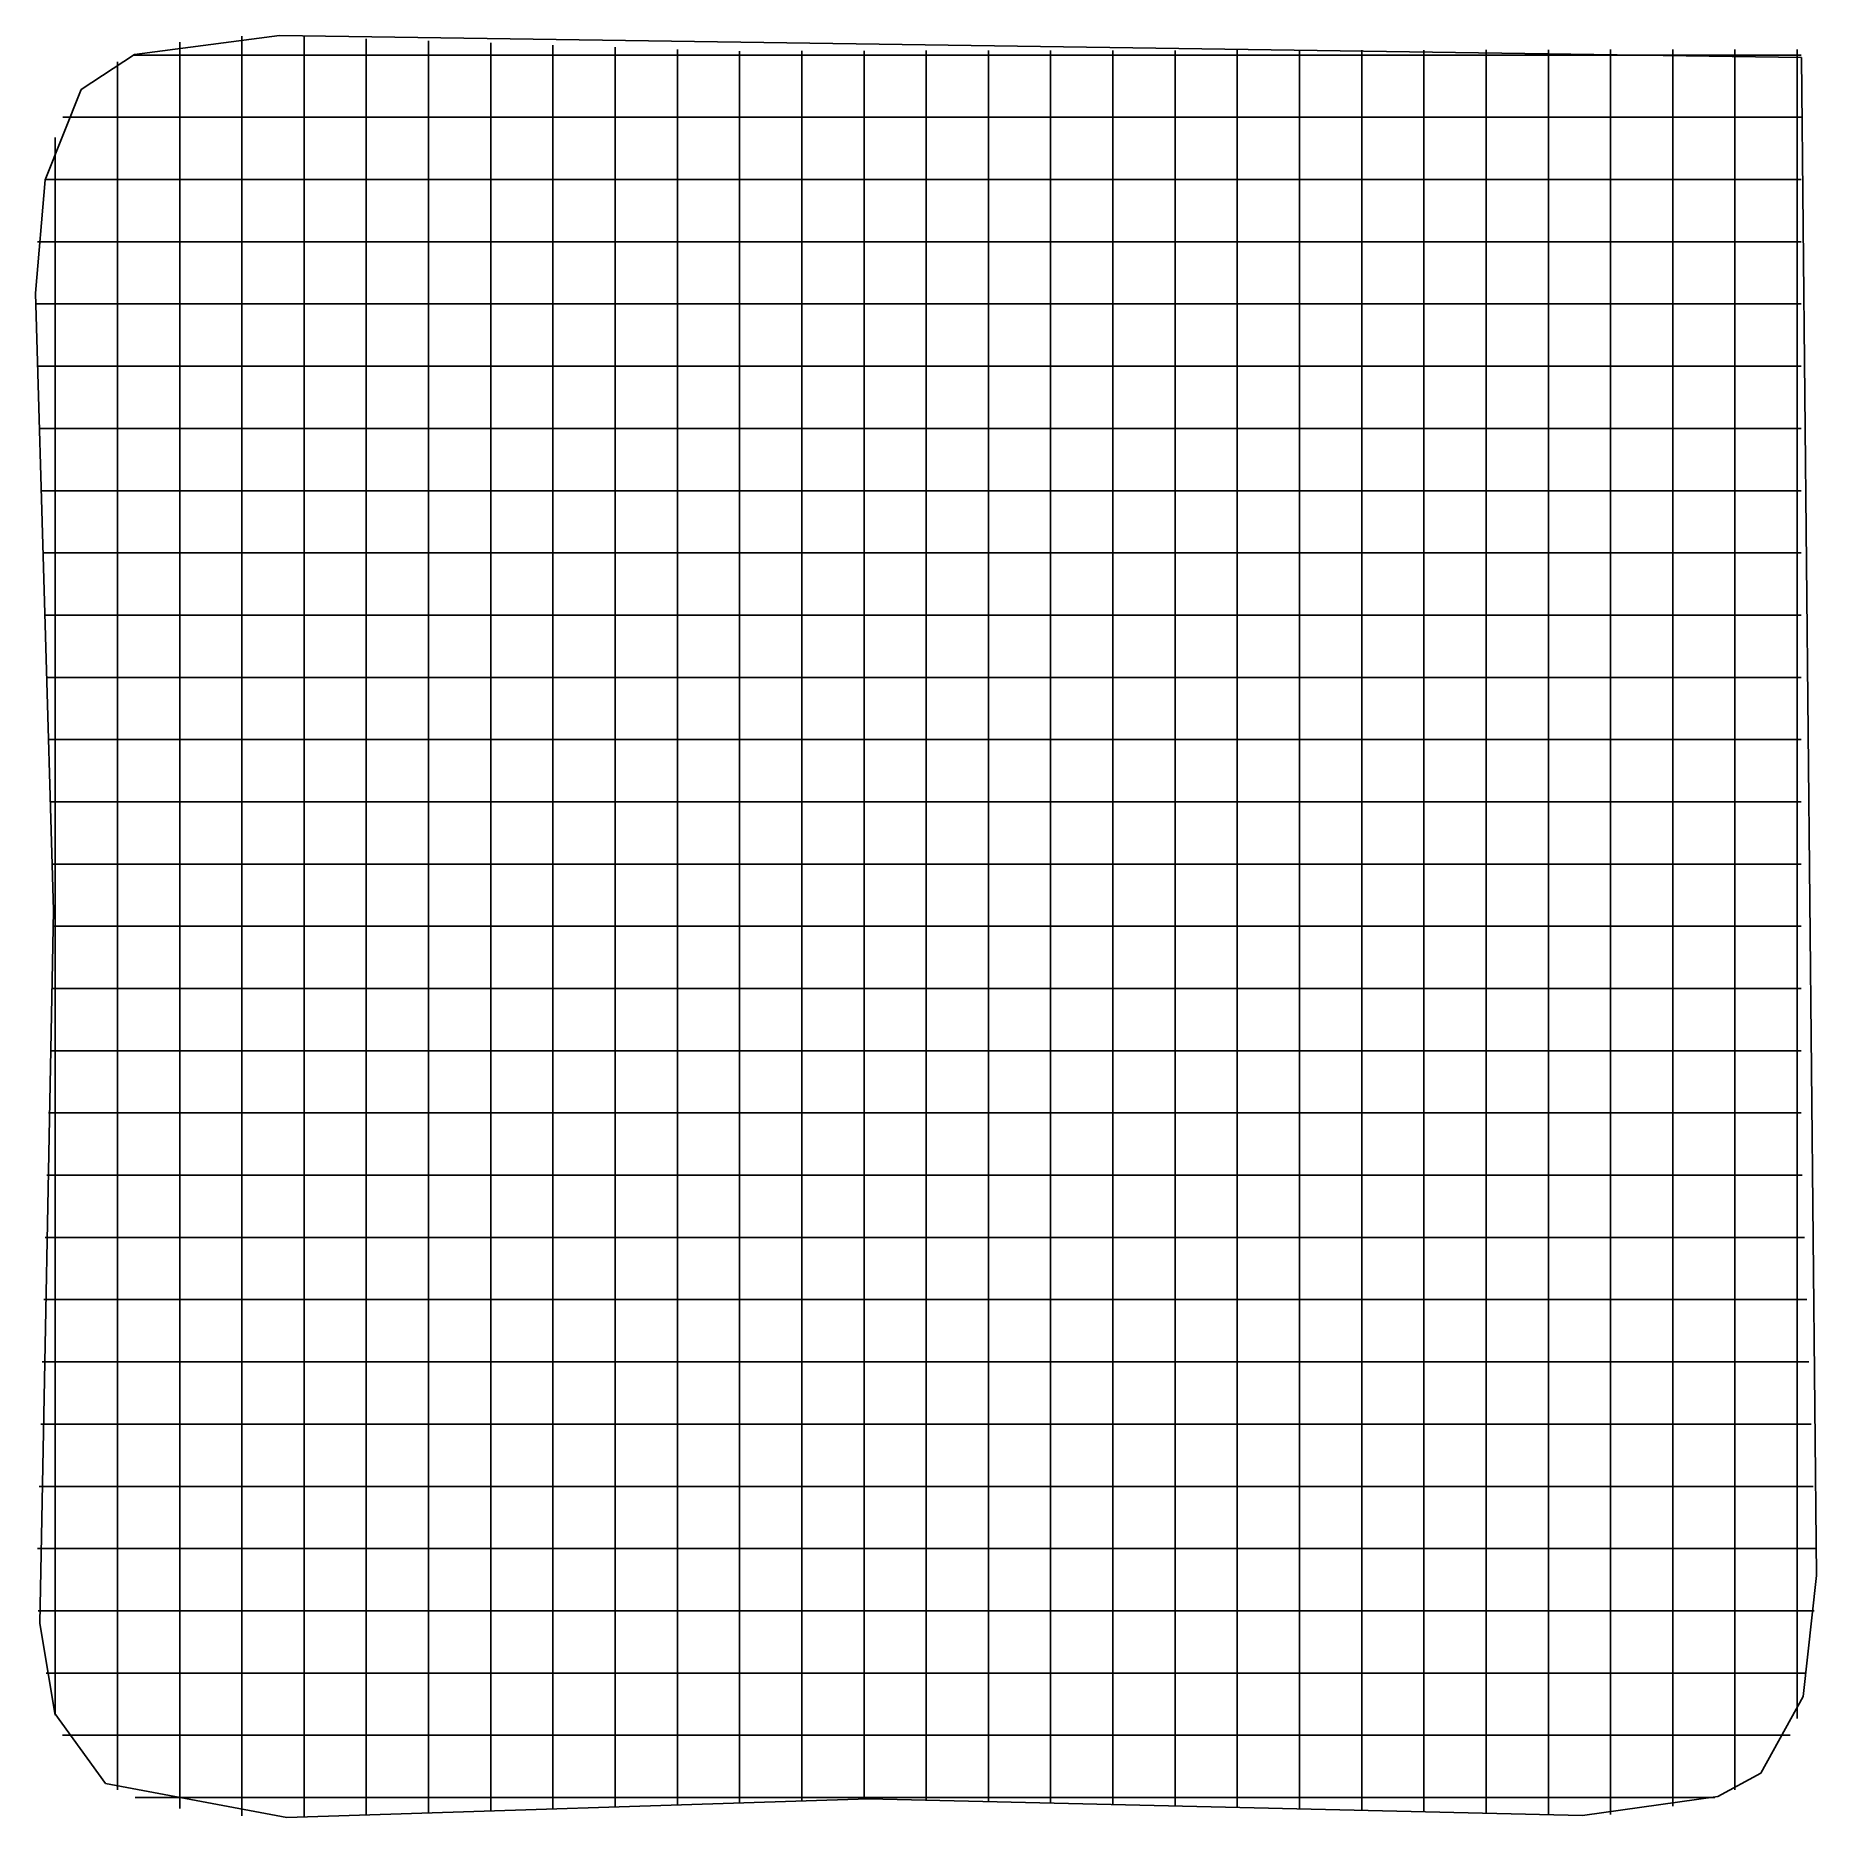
# Model space of a CAD drawing. Extents: x 0.4 to 14.7, y 0.4 to 14.7.
import ezdxf

# ---------------------------------------------------------------- set-up
doc = ezdxf.new("R2010")
doc.units = 0

msp = doc.modelspace()

# ---------------------------------------------------------------- linework, layer by layer
for p, q in [((2.394025, 14.748471), (1.230781, 14.596676)), ((2.394025, 14.748471), (1.230781, 14.596676)), ((14.62622, 14.57181), (2.394025, 14.748471)), ((14.62622, 14.57181), (2.394025, 14.748471)), ((1.592849, 14.501452), (1.592849, 14.695)), ((2.092849, 14.743), (2.092849, 14.743645)), ((2.092849, 14.549452), (2.092849, 14.743)), ((2.592849, 14.548452), (2.592849, 14.742)), ((3.092849, 14.530452), (3.092849, 14.724)), ((3.592849, 14.513452), (3.592849, 14.707)), ((4.092849, 14.689355), (4.092849, 14.69)), ((4.092849, 14.495806), (4.092849, 14.689355)), ((4.592849, 14.478452), (4.592849, 14.672)), ((5.092849, 14.461452), (5.092849, 14.655)), ((5.592849, 14.443452), (5.592849, 14.637)), ((6.092849, 14.431452), (6.092849, 14.625)), ((6.592849, 14.432452), (6.592849, 14.626)), ((7.092849, 14.433452), (7.092849, 14.627)), ((7.592849, 14.434452), (7.592849, 14.628)), ((8.092849, 14.434452), (8.092849, 14.628)), ((8.592849, 14.435452), (8.592849, 14.629)), ((9.092849, 14.436452), (9.092849, 14.63)), ((9.592849, 14.436452), (9.592849, 14.63)), ((10.092849, 14.437452), (10.092849, 14.631)), ((10.592849, 14.438452), (10.592849, 14.632)), ((11.092849, 14.439452), (11.092849, 14.633)), ((11.592849, 14.439452), (11.592849, 14.633)), ((12.092849, 14.440452), (12.092849, 14.634)), ((12.592849, 14.441452), (12.592849, 14.635)), ((13.092849, 14.635355), (13.092849, 14.636)), ((13.092849, 14.442452), (13.092849, 14.635355)), ((13.592849, 14.442452), (13.592849, 14.636)), ((14.092849, 14.443452), (14.092849, 14.637)), ((14.592849, 14.444452), (14.592849, 14.638)), ((1.230781, 14.596676), (0.800124, 14.315707)), ((1.230781, 14.596676), (0.800124, 14.315707)), ((1.092849, 14.536355), (1.092849, 14.537)), ((1.092849, 14.342806), (1.092849, 14.536355)), ((1.221, 14.592238), (1.414548, 14.592238)), ((1.221, 14.592238), (1.414548, 14.592238)), ((1.414548, 14.592238), (1.593742, 14.592238)), ((1.592849, 14.043355), (1.592849, 14.501452)), ((1.593742, 14.592238), (1.700194, 14.592238)), ((1.700194, 14.592238), (2.667935, 14.592238)), ((2.092849, 14.053742), (2.092849, 14.549452)), ((2.592849, 14.049903), (2.592849, 14.548452)), ((2.667935, 14.592238), (3.200194, 14.592238)), ((3.092849, 14.043968), (3.092849, 14.530452)), ((3.200194, 14.592238), (3.393742, 14.592238)), ((3.393742, 14.592238), (3.500194, 14.592238)), ((3.500194, 14.592238), (4.467935, 14.592238)), ((3.592849, 14.038677), (3.592849, 14.513452)), ((4.092849, 14.032387), (4.092849, 14.495806)), ((4.467935, 14.592238), (5.000194, 14.592238)), ((4.592849, 14.027097), (4.592849, 14.478452)), ((5.000194, 14.592238), (5.193742, 14.592238)), ((5.092849, 14.021806), (5.092849, 14.461452)), ((5.193742, 14.592238), (5.300194, 14.592238)), ((5.300194, 14.592238), (5.84729, 14.592238)), ((5.84729, 14.592238), (6.040839, 14.592238)), ((6.040839, 14.592238), (6.573097, 14.592238)), ((6.573097, 14.592238), (7.540839, 14.592238)), ((7.540839, 14.592238), (7.64729, 14.592238)), ((7.64729, 14.592238), (7.840839, 14.592238)), ((7.840839, 14.592238), (8.373097, 14.592238)), ((8.373097, 14.592238), (9.340839, 14.592238)), ((9.340839, 14.592238), (9.44729, 14.592238)), ((9.44729, 14.592238), (9.640839, 14.592238)), ((9.640839, 14.592238), (10.173097, 14.592238)), ((10.173097, 14.592238), (11.140839, 14.592238)), ((11.140839, 14.592238), (11.24729, 14.592238)), ((11.24729, 14.592238), (11.440839, 14.592238)), ((11.440839, 14.592238), (11.973097, 14.592238)), ((11.973097, 14.592238), (12.940839, 14.592238)), ((12.940839, 14.592238), (13.04729, 14.592238)), ((13.04729, 14.592238), (13.240839, 14.592238)), ((13.240839, 14.592238), (13.773097, 14.592238)), ((13.773097, 14.592238), (14.519548, 14.592238)), ((14.519548, 14.592238), (14.626, 14.592238)), ((14.74695, 2.376017), (14.62622, 14.57181)), ((14.74695, 2.376017), (14.62622, 14.57181)), ((1.092849, 13.994), (1.092849, 14.342806)), ((5.592849, 14.015871), (5.592849, 14.443452)), ((6.092849, 14.013806), (6.092849, 14.431452)), ((6.592849, 14.019774), (6.592849, 14.432452)), ((7.092849, 14.026097), (7.092849, 14.433452)), ((7.592849, 14.025323), (7.592849, 14.434452)), ((8.092849, 14.021065), (8.092849, 14.434452)), ((8.592849, 14.017452), (8.592849, 14.435452)), ((9.092849, 14.013839), (9.092849, 14.436452)), ((9.592849, 14.009581), (9.592849, 14.436452)), ((10.092849, 14.005968), (10.092849, 14.437452)), ((10.592849, 14.002355), (10.592849, 14.438452)), ((11.092849, 13.998742), (11.092849, 14.439452)), ((11.592849, 13.994484), (11.592849, 14.439452)), ((12.092849, 13.990871), (12.092849, 14.440452)), ((12.592849, 13.987258), (12.592849, 14.441452)), ((13.092849, 13.987903), (13.092849, 14.442452)), ((13.592849, 14.012032), (13.592849, 14.442452)), ((14.092849, 14.059161), (14.092849, 14.443452)), ((14.592849, 14.262774), (14.592849, 14.444452)), ((0.800124, 14.315707), (0.510535, 13.588886)), ((0.800124, 14.315707), (0.510535, 13.588886)), ((14.592849, 14.156677), (14.592849, 14.262774)), ((0.654, 14.092238), (0.847548, 14.092238)), ((0.654, 14.092238), (0.847548, 14.092238)), ((0.847548, 14.092238), (1.227935, 14.092238)), ((1.227935, 14.092238), (2.195677, 14.092238)), ((1.592849, 13.075613), (1.592849, 14.043355)), ((2.092849, 13.086), (2.092849, 14.053742)), ((2.195677, 14.092238), (2.302129, 14.092238)), ((2.302129, 14.092238), (2.495677, 14.092238)), ((2.495677, 14.092238), (3.027935, 14.092238)), ((2.592849, 13.081516), (2.592849, 14.049903)), ((3.027935, 14.092238), (3.995677, 14.092238)), ((3.092849, 13.076226), (3.092849, 14.043968)), ((3.592849, 13.070935), (3.592849, 14.038677)), ((3.995677, 14.092238), (4.102129, 14.092238)), ((4.092849, 13.064645), (4.092849, 14.032387)), ((4.102129, 14.092238), (4.295677, 14.092238)), ((4.295677, 14.092238), (4.827935, 14.092238)), ((4.827935, 14.092238), (5.795677, 14.092238)), ((5.795677, 14.092238), (5.902129, 14.092238)), ((5.902129, 14.092238), (6.095677, 14.092238)), ((6.095677, 14.092238), (6.627935, 14.092238)), ((6.627935, 14.092238), (7.595677, 14.092238)), ((7.595677, 14.092238), (7.702129, 14.092238)), ((7.702129, 14.092238), (7.895677, 14.092238)), ((7.895677, 14.092238), (8.427935, 14.092238)), ((8.427935, 14.092238), (9.395677, 14.092238)), ((9.395677, 14.092238), (9.502129, 14.092238)), ((9.502129, 14.092238), (9.695677, 14.092238)), ((9.695677, 14.092238), (10.227935, 14.092238)), ((10.227935, 14.092238), (11.195677, 14.092238)), ((11.195677, 14.092238), (11.302129, 14.092238)), ((11.302129, 14.092238), (11.495677, 14.092238)), ((11.495677, 14.092238), (12.027935, 14.092238)), ((12.027935, 14.092238), (12.995677, 14.092238)), ((12.995677, 14.092238), (13.102129, 14.092238)), ((13.102129, 14.092238), (13.295677, 14.092238)), ((13.295677, 14.092238), (13.827935, 14.092238)), ((13.827935, 14.092238), (14.519548, 14.092238)), ((14.092849, 13.091419), (14.092849, 14.059161)), ((14.519548, 14.092238), (14.626, 14.092238)), ((14.592849, 13.188935), (14.592849, 14.156677)), ((0.592849, 13.902396), (0.592849, 13.929)), ((0.592849, 13.708813), (0.592849, 13.902396)), ((1.092849, 13.026258), (1.092849, 13.994)), ((4.592849, 13.059355), (4.592849, 14.027097)), ((5.092849, 13.054065), (5.092849, 14.021806)), ((5.592849, 13.048129), (5.592849, 14.015871)), ((6.092849, 13.046065), (6.092849, 14.013806)), ((6.592849, 13.052032), (6.592849, 14.019774)), ((7.092849, 13.058355), (7.092849, 14.026097)), ((7.592849, 13.056935), (7.592849, 14.025323)), ((8.092849, 13.053323), (8.092849, 14.021065)), ((8.592849, 13.04971), (8.592849, 14.017452)), ((9.092849, 13.046097), (9.092849, 14.013839)), ((9.592849, 13.041839), (9.592849, 14.009581)), ((10.092849, 13.038226), (10.092849, 14.005968)), ((10.592849, 13.034613), (10.592849, 14.002355)), ((11.092849, 13.030355), (11.092849, 13.998742)), ((11.592849, 13.026742), (11.592849, 13.994484)), ((12.092849, 13.023129), (12.092849, 13.990871)), ((12.592849, 13.019516), (12.592849, 13.987258)), ((13.092849, 13.019516), (13.092849, 13.987903)), ((13.592849, 13.04429), (13.592849, 14.012032)), ((0.592849, 13.176581), (0.592849, 13.708813)), ((0.510535, 13.588886), (0.435167, 12.679236)), ((0.510535, 13.588886), (0.435167, 12.679236)), ((0.511, 13.592238), (0.704548, 13.592238)), ((0.511, 13.592238), (0.704548, 13.592238)), ((0.704548, 13.592238), (1.135677, 13.592238)), ((1.135677, 13.592238), (2.103419, 13.592238)), ((2.103419, 13.592238), (2.209871, 13.592238)), ((2.209871, 13.592238), (2.403419, 13.592238)), ((2.403419, 13.592238), (2.935677, 13.592238)), ((2.935677, 13.592238), (3.903419, 13.592238)), ((3.903419, 13.592238), (4.009871, 13.592238)), ((4.009871, 13.592238), (4.203419, 13.592238)), ((4.203419, 13.592238), (4.735677, 13.592238)), ((4.735677, 13.592238), (5.703419, 13.592238)), ((5.703419, 13.592238), (5.809871, 13.592238)), ((5.809871, 13.592238), (6.003419, 13.592238)), ((6.003419, 13.592238), (6.535677, 13.592238)), ((6.535677, 13.592238), (7.503419, 13.592238)), ((7.503419, 13.592238), (7.609871, 13.592238)), ((7.609871, 13.592238), (7.803419, 13.592238)), ((7.803419, 13.592238), (8.335677, 13.592238)), ((8.335677, 13.592238), (9.303419, 13.592238)), ((9.303419, 13.592238), (9.409871, 13.592238)), ((9.409871, 13.592238), (9.603419, 13.592238)), ((9.603419, 13.592238), (10.135677, 13.592238)), ((10.135677, 13.592238), (11.103419, 13.592238)), ((11.103419, 13.592238), (11.209871, 13.592238)), ((11.209871, 13.592238), (11.403419, 13.592238)), ((11.403419, 13.592238), (11.935677, 13.592238)), ((11.935677, 13.592238), (12.903419, 13.592238)), ((12.903419, 13.592238), (13.009871, 13.592238)), ((13.009871, 13.592238), (13.203419, 13.592238)), ((13.203419, 13.592238), (13.735677, 13.592238)), ((13.735677, 13.592238), (14.519548, 13.592238)), ((14.519548, 13.592238), (14.626, 13.592238)), ((0.592849, 12.208839), (0.592849, 13.176581)), ((14.592849, 12.656323), (14.592849, 13.188935)), ((0.451, 13.092238), (0.644548, 13.092238)), ((0.451, 13.092238), (0.644548, 13.092238)), ((0.644548, 13.092238), (1.096968, 13.092238)), ((1.096968, 13.092238), (2.06471, 13.092238)), ((1.592849, 12.969161), (1.592849, 13.075613)), ((2.06471, 13.092238), (2.171161, 13.092238)), ((2.092849, 12.979903), (2.092849, 13.086)), ((2.171161, 13.092238), (2.36471, 13.092238)), ((2.36471, 13.092238), (2.896968, 13.092238)), ((2.592849, 12.975065), (2.592849, 13.081516)), ((2.896968, 13.092238), (3.86471, 13.092238)), ((3.092849, 12.969774), (3.092849, 13.076226)), ((3.592849, 12.964484), (3.592849, 13.070935)), ((3.86471, 13.092238), (3.971161, 13.092238)), ((3.971161, 13.092238), (4.16471, 13.092238)), ((4.092849, 12.958548), (4.092849, 13.064645)), ((4.16471, 13.092238), (4.696968, 13.092238)), ((4.592849, 12.952903), (4.592849, 13.059355)), ((4.696968, 13.092238), (5.66471, 13.092238)), ((5.092849, 12.947613), (5.092849, 13.054065)), ((5.592849, 12.941677), (5.592849, 13.048129)), ((5.66471, 13.092238), (5.771161, 13.092238)), ((5.771161, 13.092238), (5.96471, 13.092238)), ((5.96471, 13.092238), (6.496968, 13.092238)), ((6.092849, 12.939613), (6.092849, 13.046065)), ((6.496968, 13.092238), (7.46471, 13.092238)), ((6.592849, 12.945935), (6.592849, 13.052032)), ((7.092849, 12.951903), (7.092849, 13.058355)), ((7.46471, 13.092238), (7.571161, 13.092238)), ((7.571161, 13.092238), (7.76471, 13.092238)), ((7.592849, 12.950484), (7.592849, 13.056935)), ((7.76471, 13.092238), (8.296968, 13.092238)), ((8.092849, 12.946871), (8.092849, 13.053323)), ((8.296968, 13.092238), (9.26471, 13.092238)), ((8.592849, 12.943258), (8.592849, 13.04971)), ((9.092849, 12.939645), (9.092849, 13.046097)), ((9.26471, 13.092238), (9.371161, 13.092238)), ((9.371161, 13.092238), (9.56471, 13.092238)), ((9.56471, 13.092238), (10.096968, 13.092238)), ((9.592849, 12.935387), (9.592849, 13.041839)), ((10.092849, 12.931774), (10.092849, 13.038226)), ((10.096968, 13.092238), (11.06471, 13.092238)), ((10.592849, 12.928161), (10.592849, 13.034613)), ((11.06471, 13.092238), (11.171161, 13.092238)), ((11.092849, 12.923903), (11.092849, 13.030355)), ((11.171161, 13.092238), (11.36471, 13.092238)), ((11.36471, 13.092238), (11.896968, 13.092238)), ((11.896968, 13.092238), (12.86471, 13.092238)), ((12.86471, 13.092238), (12.971161, 13.092238)), ((12.971161, 13.092238), (13.16471, 13.092238)), ((13.16471, 13.092238), (13.696968, 13.092238)), ((13.592849, 12.937839), (13.592849, 13.04429)), ((13.696968, 13.092238), (14.519548, 13.092238)), ((14.092849, 12.984968), (14.092849, 13.091419)), ((14.519548, 13.092238), (14.626, 13.092238)), ((1.092849, 12.919806), (1.092849, 13.026258)), ((1.092849, 12.726258), (1.092849, 12.919806)), ((1.592849, 12.775613), (1.592849, 12.969161)), ((2.092849, 12.786355), (2.092849, 12.979903)), ((2.592849, 12.782161), (2.592849, 12.975065)), ((3.092849, 12.776226), (3.092849, 12.969774)), ((3.592849, 12.770935), (3.592849, 12.964484)), ((4.092849, 12.765), (4.092849, 12.958548)), ((4.592849, 12.759355), (4.592849, 12.952903)), ((5.092849, 12.754065), (5.092849, 12.947613)), ((5.592849, 12.748129), (5.592849, 12.941677)), ((6.092849, 12.746065), (6.092849, 12.939613)), ((6.592849, 12.752387), (6.592849, 12.945935)), ((7.092849, 12.758355), (7.092849, 12.951903)), ((7.592849, 12.757581), (7.592849, 12.950484)), ((8.092849, 12.753323), (8.092849, 12.946871)), ((8.592849, 12.74971), (8.592849, 12.943258)), ((9.092849, 12.746097), (9.092849, 12.939645)), ((9.592849, 12.741839), (9.592849, 12.935387)), ((10.092849, 12.738226), (10.092849, 12.931774)), ((10.592849, 12.734613), (10.592849, 12.928161)), ((11.092849, 12.731), (11.092849, 12.923903)), ((11.592849, 12.92029), (11.592849, 13.026742)), ((11.592849, 12.726742), (11.592849, 12.92029)), ((12.092849, 12.916677), (12.092849, 13.023129)), ((12.092849, 12.723129), (12.092849, 12.916677)), ((12.592849, 12.913065), (12.592849, 13.019516)), ((12.592849, 12.719516), (12.592849, 12.913065)), ((13.092849, 12.913065), (13.092849, 13.019516)), ((13.092849, 12.720161), (13.092849, 12.913065)), ((13.592849, 12.74429), (13.592849, 12.937839)), ((14.092849, 12.791419), (14.092849, 12.984968)), ((1.592849, 12.243355), (1.592849, 12.775613)), ((2.092849, 12.253742), (2.092849, 12.786355)), ((2.592849, 12.249903), (2.592849, 12.782161)), ((3.092849, 12.243968), (3.092849, 12.776226)), ((3.592849, 12.238677), (3.592849, 12.770935)), ((4.092849, 12.232387), (4.092849, 12.765)), ((4.592849, 12.227097), (4.592849, 12.759355)), ((5.092849, 12.221806), (5.092849, 12.754065)), ((5.592849, 12.215871), (5.592849, 12.748129)), ((6.092849, 12.213806), (6.092849, 12.746065)), ((6.592849, 12.219774), (6.592849, 12.752387)), ((7.092849, 12.226097), (7.092849, 12.758355)), ((7.592849, 12.225323), (7.592849, 12.757581)), ((8.092849, 12.221065), (8.092849, 12.753323)), ((8.592849, 12.217452), (8.592849, 12.74971)), ((9.092849, 12.213839), (9.092849, 12.746097)), ((9.592849, 12.209581), (9.592849, 12.741839)), ((13.592849, 12.212032), (13.592849, 12.74429)), ((14.092849, 12.259161), (14.092849, 12.791419)), ((0.435167, 12.679236), (0.579776, 7.720135)), ((0.435167, 12.679236), (0.579776, 7.720135)), ((1.092849, 12.194), (1.092849, 12.726258)), ((10.092849, 12.205968), (10.092849, 12.738226)), ((10.592849, 12.202355), (10.592849, 12.734613)), ((11.092849, 12.198742), (11.092849, 12.731)), ((11.592849, 12.194484), (11.592849, 12.726742)), ((12.092849, 12.190871), (12.092849, 12.723129)), ((12.592849, 12.187258), (12.592849, 12.719516)), ((13.092849, 12.187903), (13.092849, 12.720161)), ((14.592849, 12.462774), (14.592849, 12.656323)), ((0.438, 12.592238), (0.631548, 12.592238)), ((0.438, 12.592238), (0.631548, 12.592238)), ((0.631548, 12.592238), (1.088581, 12.592238)), ((1.088581, 12.592238), (2.056323, 12.592238)), ((2.056323, 12.592238), (2.162774, 12.592238)), ((2.162774, 12.592238), (2.356323, 12.592238)), ((2.356323, 12.592238), (2.888581, 12.592238)), ((2.888581, 12.592238), (3.856323, 12.592238)), ((3.856323, 12.592238), (3.962774, 12.592238)), ((3.962774, 12.592238), (4.156323, 12.592238)), ((4.156323, 12.592238), (4.688581, 12.592238)), ((4.688581, 12.592238), (5.656323, 12.592238)), ((5.656323, 12.592238), (5.762774, 12.592238)), ((5.762774, 12.592238), (5.956323, 12.592238)), ((5.956323, 12.592238), (6.488581, 12.592238)), ((6.488581, 12.592238), (7.456323, 12.592238)), ((7.456323, 12.592238), (7.562774, 12.592238)), ((7.562774, 12.592238), (7.756323, 12.592238)), ((7.756323, 12.592238), (8.288581, 12.592238)), ((8.288581, 12.592238), (9.256323, 12.592238)), ((9.256323, 12.592238), (9.362774, 12.592238)), ((9.362774, 12.592238), (9.556323, 12.592238)), ((9.556323, 12.592238), (10.088581, 12.592238)), ((10.088581, 12.592238), (11.056323, 12.592238)), ((11.056323, 12.592238), (11.162774, 12.592238)), ((11.162774, 12.592238), (11.356323, 12.592238)), ((11.356323, 12.592238), (11.888581, 12.592238)), ((11.888581, 12.592238), (12.856323, 12.592238)), ((12.856323, 12.592238), (12.962774, 12.592238)), ((12.962774, 12.592238), (13.156323, 12.592238)), ((13.156323, 12.592238), (13.688581, 12.592238)), ((13.688581, 12.592238), (14.519548, 12.592238)), ((14.519548, 12.592238), (14.626, 12.592238)), ((14.592849, 12.356677), (14.592849, 12.462774)), ((14.592849, 11.388935), (14.592849, 12.356677)), ((0.592849, 12.102387), (0.592849, 12.208839)), ((1.092849, 11.226258), (1.092849, 12.194)), ((1.592849, 11.275613), (1.592849, 12.243355)), ((2.092849, 11.286), (2.092849, 12.253742)), ((2.592849, 11.281516), (2.592849, 12.249903)), ((3.092849, 11.276226), (3.092849, 12.243968)), ((3.592849, 11.270935), (3.592849, 12.238677)), ((4.092849, 11.264645), (4.092849, 12.232387)), ((4.592849, 11.259355), (4.592849, 12.227097)), ((5.092849, 11.254065), (5.092849, 12.221806)), ((5.592849, 11.248129), (5.592849, 12.215871)), ((6.092849, 11.246065), (6.092849, 12.213806)), ((6.592849, 11.252032), (6.592849, 12.219774)), ((7.092849, 11.258355), (7.092849, 12.226097)), ((7.592849, 11.256935), (7.592849, 12.225323)), ((8.092849, 11.253323), (8.092849, 12.221065)), ((8.592849, 11.24971), (8.592849, 12.217452)), ((9.092849, 11.246097), (9.092849, 12.213839)), ((9.592849, 11.241839), (9.592849, 12.209581)), ((10.092849, 11.238226), (10.092849, 12.205968)), ((10.592849, 11.234613), (10.592849, 12.202355)), ((11.092849, 11.230355), (11.092849, 12.198742)), ((11.592849, 11.226742), (11.592849, 12.194484)), ((12.092849, 11.223129), (12.092849, 12.190871)), ((12.592849, 11.219516), (12.592849, 12.187258)), ((13.092849, 11.219516), (13.092849, 12.187903)), ((13.592849, 11.24429), (13.592849, 12.212032)), ((14.092849, 11.291419), (14.092849, 12.259161)), ((0.453, 12.092238), (0.646548, 12.092238)), ((0.453, 12.092238), (0.646548, 12.092238)), ((0.592849, 11.908839), (0.592849, 12.102387)), ((0.646548, 12.092238), (1.098258, 12.092238)), ((1.098258, 12.092238), (2.066, 12.092238)), ((2.066, 12.092238), (2.172452, 12.092238)), ((2.172452, 12.092238), (2.366, 12.092238)), ((2.366, 12.092238), (2.898258, 12.092238)), ((2.898258, 12.092238), (3.866, 12.092238)), ((3.866, 12.092238), (3.972452, 12.092238)), ((3.972452, 12.092238), (4.166, 12.092238)), ((4.166, 12.092238), (4.698258, 12.092238)), ((4.698258, 12.092238), (5.666, 12.092238)), ((5.666, 12.092238), (5.772452, 12.092238)), ((5.772452, 12.092238), (5.966, 12.092238)), ((5.966, 12.092238), (6.498258, 12.092238)), ((6.498258, 12.092238), (7.466, 12.092238)), ((7.466, 12.092238), (7.572452, 12.092238)), ((7.572452, 12.092238), (7.766, 12.092238)), ((7.766, 12.092238), (8.298258, 12.092238)), ((8.298258, 12.092238), (9.266, 12.092238)), ((9.266, 12.092238), (9.372452, 12.092238)), ((9.372452, 12.092238), (9.566, 12.092238)), ((9.566, 12.092238), (10.098258, 12.092238)), ((10.098258, 12.092238), (11.066, 12.092238)), ((11.066, 12.092238), (11.172452, 12.092238)), ((11.172452, 12.092238), (11.366, 12.092238)), ((11.366, 12.092238), (11.898258, 12.092238)), ((11.898258, 12.092238), (12.866, 12.092238)), ((12.866, 12.092238), (12.972452, 12.092238)), ((12.972452, 12.092238), (13.166, 12.092238)), ((13.166, 12.092238), (13.698258, 12.092238)), ((13.698258, 12.092238), (14.519548, 12.092238)), ((14.519548, 12.092238), (14.626, 12.092238)), ((0.592849, 11.376581), (0.592849, 11.908839)), ((0.468, 11.592238), (0.661548, 11.592238)), ((0.468, 11.592238), (0.661548, 11.592238)), ((0.661548, 11.592238), (1.107935, 11.592238)), ((1.107935, 11.592238), (2.075677, 11.592238)), ((2.075677, 11.592238), (2.182129, 11.592238)), ((2.182129, 11.592238), (2.375677, 11.592238)), ((2.375677, 11.592238), (2.907935, 11.592238)), ((2.907935, 11.592238), (3.875677, 11.592238)), ((3.875677, 11.592238), (3.982129, 11.592238)), ((3.982129, 11.592238), (4.175677, 11.592238)), ((4.175677, 11.592238), (4.707935, 11.592238)), ((4.707935, 11.592238), (5.675677, 11.592238)), ((5.675677, 11.592238), (5.782129, 11.592238)), ((5.782129, 11.592238), (5.975677, 11.592238)), ((5.975677, 11.592238), (6.507935, 11.592238)), ((6.507935, 11.592238), (7.475677, 11.592238)), ((7.475677, 11.592238), (7.582129, 11.592238)), ((7.582129, 11.592238), (7.775677, 11.592238)), ((7.775677, 11.592238), (8.307935, 11.592238)), ((8.307935, 11.592238), (9.275677, 11.592238)), ((9.275677, 11.592238), (9.382129, 11.592238)), ((9.382129, 11.592238), (9.575677, 11.592238)), ((9.575677, 11.592238), (10.107935, 11.592238)), ((10.107935, 11.592238), (11.075677, 11.592238)), ((11.075677, 11.592238), (11.182129, 11.592238)), ((11.182129, 11.592238), (11.375677, 11.592238)), ((11.375677, 11.592238), (11.907935, 11.592238)), ((11.907935, 11.592238), (12.875677, 11.592238)), ((12.875677, 11.592238), (12.982129, 11.592238)), ((12.982129, 11.592238), (13.175677, 11.592238)), ((13.175677, 11.592238), (13.707935, 11.592238)), ((13.707935, 11.592238), (14.519548, 11.592238)), ((14.519548, 11.592238), (14.626, 11.592238)), ((0.592849, 10.408839), (0.592849, 11.376581)), ((14.592849, 10.856323), (14.592849, 11.388935)), ((1.092849, 11.119806), (1.092849, 11.226258)), ((1.592849, 11.169161), (1.592849, 11.275613)), ((1.592849, 10.975613), (1.592849, 11.169161)), ((2.092849, 11.179903), (2.092849, 11.286)), ((2.092849, 10.986355), (2.092849, 11.179903)), ((2.592849, 11.175065), (2.592849, 11.281516)), ((2.592849, 10.982161), (2.592849, 11.175065)), ((3.092849, 11.169774), (3.092849, 11.276226)), ((3.092849, 10.976226), (3.092849, 11.169774)), ((3.592849, 11.164484), (3.592849, 11.270935)), ((4.092849, 11.158548), (4.092849, 11.264645)), ((4.592849, 11.152903), (4.592849, 11.259355)), ((5.092849, 11.147613), (5.092849, 11.254065)), ((5.592849, 11.141677), (5.592849, 11.248129)), ((6.092849, 11.139613), (6.092849, 11.246065)), ((6.592849, 11.145935), (6.592849, 11.252032)), ((7.092849, 11.151903), (7.092849, 11.258355)), ((7.592849, 11.150484), (7.592849, 11.256935)), ((8.092849, 11.146871), (8.092849, 11.253323)), ((8.592849, 11.143258), (8.592849, 11.24971)), ((9.092849, 11.139645), (9.092849, 11.246097)), ((9.592849, 11.135387), (9.592849, 11.241839)), ((10.092849, 11.131774), (10.092849, 11.238226)), ((10.592849, 11.128161), (10.592849, 11.234613)), ((11.092849, 11.123903), (11.092849, 11.230355)), ((11.592849, 11.12029), (11.592849, 11.226742)), ((12.092849, 11.116677), (12.092849, 11.223129)), ((12.592849, 11.113065), (12.592849, 11.219516)), ((13.092849, 11.113065), (13.092849, 11.219516)), ((13.592849, 11.137839), (13.592849, 11.24429)), ((14.092849, 11.184968), (14.092849, 11.291419)), ((14.092849, 10.991419), (14.092849, 11.184968)), ((0.484, 11.092238), (0.677548, 11.092238)), ((0.484, 11.092238), (0.677548, 11.092238)), ((0.677548, 11.092238), (1.118258, 11.092238)), ((1.092849, 10.926258), (1.092849, 11.119806)), ((1.118258, 11.092238), (2.086, 11.092238)), ((2.086, 11.092238), (2.192452, 11.092238)), ((2.192452, 11.092238), (2.386, 11.092238)), ((2.386, 11.092238), (2.918258, 11.092238)), ((2.918258, 11.092238), (3.886, 11.092238)), ((3.592849, 10.970935), (3.592849, 11.164484)), ((3.886, 11.092238), (3.992452, 11.092238)), ((3.992452, 11.092238), (4.186, 11.092238)), ((4.092849, 10.965), (4.092849, 11.158548)), ((4.186, 11.092238), (4.718258, 11.092238)), ((4.592849, 10.959355), (4.592849, 11.152903)), ((4.718258, 11.092238), (5.686, 11.092238)), ((5.092849, 10.954065), (5.092849, 11.147613)), ((5.592849, 10.948129), (5.592849, 11.141677)), ((5.686, 11.092238), (5.792452, 11.092238)), ((5.792452, 11.092238), (5.986, 11.092238)), ((5.986, 11.092238), (6.518258, 11.092238)), ((6.092849, 10.946065), (6.092849, 11.139613)), ((6.518258, 11.092238), (7.486, 11.092238)), ((6.592849, 10.952387), (6.592849, 11.145935)), ((7.092849, 10.958355), (7.092849, 11.151903)), ((7.486, 11.092238), (7.592452, 11.092238)), ((7.592452, 11.092238), (7.786, 11.092238)), ((7.592849, 10.957581), (7.592849, 11.150484)), ((7.786, 11.092238), (8.318258, 11.092238)), ((8.092849, 10.953323), (8.092849, 11.146871)), ((8.318258, 11.092238), (9.286, 11.092238)), ((8.592849, 10.94971), (8.592849, 11.143258)), ((9.092849, 10.946097), (9.092849, 11.139645)), ((9.286, 11.092238), (9.392452, 11.092238)), ((9.392452, 11.092238), (9.586, 11.092238)), ((9.586, 11.092238), (10.118258, 11.092238)), ((9.592849, 10.941839), (9.592849, 11.135387)), ((10.092849, 10.938226), (10.092849, 11.131774)), ((10.118258, 11.092238), (11.086, 11.092238)), ((10.592849, 10.934613), (10.592849, 11.128161)), ((11.086, 11.092238), (11.192452, 11.092238)), ((11.092849, 10.931), (11.092849, 11.123903)), ((11.192452, 11.092238), (11.386, 11.092238)), ((11.386, 11.092238), (11.918258, 11.092238)), ((11.592849, 10.926742), (11.592849, 11.12029)), ((11.918258, 11.092238), (12.886, 11.092238)), ((12.092849, 10.923129), (12.092849, 11.116677)), ((12.592849, 10.919516), (12.592849, 11.113065)), ((12.886, 11.092238), (12.992452, 11.092238)), ((12.992452, 11.092238), (13.186, 11.092238)), ((13.092849, 10.920161), (13.092849, 11.113065)), ((13.186, 11.092238), (13.718258, 11.092238)), ((13.592849, 10.94429), (13.592849, 11.137839)), ((13.718258, 11.092238), (14.519548, 11.092238)), ((14.519548, 11.092238), (14.626, 11.092238)), ((1.092849, 10.394), (1.092849, 10.926258)), ((1.592849, 10.443355), (1.592849, 10.975613)), ((2.092849, 10.453742), (2.092849, 10.986355)), ((2.592849, 10.449903), (2.592849, 10.982161)), ((3.092849, 10.443968), (3.092849, 10.976226)), ((3.592849, 10.438677), (3.592849, 10.970935)), ((4.092849, 10.432387), (4.092849, 10.965)), ((4.592849, 10.427097), (4.592849, 10.959355)), ((5.092849, 10.421806), (5.092849, 10.954065)), ((5.592849, 10.415871), (5.592849, 10.948129)), ((6.092849, 10.413806), (6.092849, 10.946065)), ((6.592849, 10.419774), (6.592849, 10.952387)), ((7.092849, 10.426097), (7.092849, 10.958355)), ((7.592849, 10.425323), (7.592849, 10.957581)), ((8.092849, 10.421065), (8.092849, 10.953323)), ((8.592849, 10.417452), (8.592849, 10.94971)), ((9.092849, 10.413839), (9.092849, 10.946097)), ((9.592849, 10.409581), (9.592849, 10.941839)), ((10.092849, 10.405968), (10.092849, 10.938226)), ((10.592849, 10.402355), (10.592849, 10.934613)), ((11.092849, 10.398742), (11.092849, 10.931)), ((11.592849, 10.394484), (11.592849, 10.926742)), ((12.092849, 10.390871), (12.092849, 10.923129)), ((12.592849, 10.387258), (12.592849, 10.919516)), ((13.092849, 10.387903), (13.092849, 10.920161)), ((13.592849, 10.412032), (13.592849, 10.94429)), ((14.092849, 10.459161), (14.092849, 10.991419)), ((14.592849, 10.662774), (14.592849, 10.856323)), ((14.592849, 10.556677), (14.592849, 10.662774)), ((0.499, 10.592238), (0.692548, 10.592238)), ((0.499, 10.592238), (0.692548, 10.592238)), ((0.692548, 10.592238), (1.127935, 10.592238)), ((1.127935, 10.592238), (2.095677, 10.592238)), ((2.092849, 9.486), (2.092849, 10.453742)), ((2.095677, 10.592238), (2.202129, 10.592238)), ((2.202129, 10.592238), (2.395677, 10.592238)), ((2.395677, 10.592238), (2.927935, 10.592238)), ((2.927935, 10.592238), (3.895677, 10.592238)), ((3.895677, 10.592238), (4.002129, 10.592238)), ((4.002129, 10.592238), (4.195677, 10.592238)), ((4.195677, 10.592238), (4.727935, 10.592238)), ((4.727935, 10.592238), (5.695677, 10.592238)), ((5.695677, 10.592238), (5.802129, 10.592238)), ((5.802129, 10.592238), (5.995677, 10.592238)), ((5.995677, 10.592238), (6.527935, 10.592238)), ((6.527935, 10.592238), (7.495677, 10.592238)), ((7.495677, 10.592238), (7.602129, 10.592238)), ((7.602129, 10.592238), (7.795677, 10.592238)), ((7.795677, 10.592238), (8.327935, 10.592238)), ((8.327935, 10.592238), (9.295677, 10.592238)), ((9.295677, 10.592238), (9.402129, 10.592238)), ((9.402129, 10.592238), (9.595677, 10.592238)), ((9.595677, 10.592238), (10.127935, 10.592238)), ((10.127935, 10.592238), (11.095677, 10.592238)), ((11.095677, 10.592238), (11.202129, 10.592238)), ((11.202129, 10.592238), (11.395677, 10.592238)), ((11.395677, 10.592238), (11.927935, 10.592238)), ((11.927935, 10.592238), (12.895677, 10.592238)), ((12.895677, 10.592238), (13.002129, 10.592238)), ((13.002129, 10.592238), (13.195677, 10.592238)), ((13.195677, 10.592238), (13.727935, 10.592238)), ((13.727935, 10.592238), (14.519548, 10.592238)), ((14.092849, 9.491419), (14.092849, 10.459161)), ((14.519548, 10.592238), (14.626, 10.592238)), ((14.592849, 9.588935), (14.592849, 10.556677)), ((0.592849, 10.302387), (0.592849, 10.408839)), ((1.092849, 9.426258), (1.092849, 10.394)), ((1.592849, 9.475613), (1.592849, 10.443355)), ((2.592849, 9.481516), (2.592849, 10.449903)), ((3.092849, 9.476226), (3.092849, 10.443968)), ((3.592849, 9.470935), (3.592849, 10.438677)), ((4.092849, 9.464645), (4.092849, 10.432387)), ((4.592849, 9.459355), (4.592849, 10.427097)), ((5.092849, 9.454065), (5.092849, 10.421806)), ((5.592849, 9.448129), (5.592849, 10.415871)), ((6.092849, 9.446065), (6.092849, 10.413806)), ((6.592849, 9.452032), (6.592849, 10.419774)), ((7.092849, 9.458355), (7.092849, 10.426097)), ((7.592849, 9.456935), (7.592849, 10.425323)), ((8.092849, 9.453323), (8.092849, 10.421065)), ((8.592849, 9.44971), (8.592849, 10.417452)), ((9.092849, 9.446097), (9.092849, 10.413839)), ((9.592849, 9.441839), (9.592849, 10.409581)), ((10.092849, 9.438226), (10.092849, 10.405968)), ((10.592849, 9.434613), (10.592849, 10.402355)), ((11.092849, 9.430355), (11.092849, 10.398742)), ((11.592849, 9.426742), (11.592849, 10.394484)), ((12.092849, 9.423129), (12.092849, 10.390871)), ((12.592849, 9.419516), (12.592849, 10.387258)), ((13.092849, 9.419516), (13.092849, 10.387903)), ((13.592849, 9.44429), (13.592849, 10.412032)), ((0.592849, 10.108839), (0.592849, 10.302387)), ((0.514, 10.092238), (0.707548, 10.092238)), ((0.514, 10.092238), (0.707548, 10.092238)), ((0.592849, 9.576581), (0.592849, 10.108839)), ((0.707548, 10.092238), (1.137613, 10.092238)), ((1.137613, 10.092238), (2.105355, 10.092238)), ((2.105355, 10.092238), (2.211806, 10.092238)), ((2.211806, 10.092238), (2.405355, 10.092238)), ((2.405355, 10.092238), (2.937613, 10.092238)), ((2.937613, 10.092238), (3.905355, 10.092238)), ((3.905355, 10.092238), (4.011806, 10.092238)), ((4.011806, 10.092238), (4.205355, 10.092238)), ((4.205355, 10.092238), (4.737613, 10.092238)), ((4.737613, 10.092238), (5.705355, 10.092238)), ((5.705355, 10.092238), (5.811806, 10.092238)), ((5.811806, 10.092238), (6.005355, 10.092238)), ((6.005355, 10.092238), (6.537613, 10.092238)), ((6.537613, 10.092238), (7.505355, 10.092238)), ((7.505355, 10.092238), (7.611806, 10.092238)), ((7.611806, 10.092238), (7.805355, 10.092238)), ((7.805355, 10.092238), (8.337613, 10.092238)), ((8.337613, 10.092238), (9.305355, 10.092238)), ((9.305355, 10.092238), (9.411806, 10.092238)), ((9.411806, 10.092238), (9.605355, 10.092238)), ((9.605355, 10.092238), (10.137613, 10.092238)), ((10.137613, 10.092238), (11.105355, 10.092238)), ((11.105355, 10.092238), (11.211806, 10.092238)), ((11.211806, 10.092238), (11.405355, 10.092238)), ((11.405355, 10.092238), (11.937613, 10.092238)), ((11.937613, 10.092238), (12.905355, 10.092238)), ((12.905355, 10.092238), (13.011806, 10.092238)), ((13.011806, 10.092238), (13.205355, 10.092238)), ((13.205355, 10.092238), (13.737613, 10.092238)), ((13.737613, 10.092238), (14.519548, 10.092238)), ((14.519548, 10.092238), (14.626, 10.092238)), ((0.529, 9.592238), (0.722548, 9.592238)), ((0.529, 9.592238), (0.722548, 9.592238)), ((0.722548, 9.592238), (1.14729, 9.592238)), ((1.14729, 9.592238), (2.115677, 9.592238)), ((2.115677, 9.592238), (2.222129, 9.592238)), ((2.222129, 9.592238), (2.415032, 9.592238)), ((2.415032, 9.592238), (2.94729, 9.592238)), ((2.94729, 9.592238), (3.915677, 9.592238)), ((3.915677, 9.592238), (4.022129, 9.592238)), ((4.022129, 9.592238), (4.215032, 9.592238)), ((4.215032, 9.592238), (4.74729, 9.592238)), ((4.74729, 9.592238), (5.715677, 9.592238)), ((5.715677, 9.592238), (5.822129, 9.592238)), ((5.822129, 9.592238), (6.015032, 9.592238)), ((6.015032, 9.592238), (6.54729, 9.592238)), ((6.54729, 9.592238), (7.515677, 9.592238)), ((7.515677, 9.592238), (7.622129, 9.592238)), ((7.622129, 9.592238), (7.815032, 9.592238)), ((7.815032, 9.592238), (8.34729, 9.592238)), ((8.34729, 9.592238), (9.315677, 9.592238)), ((9.315677, 9.592238), (9.422129, 9.592238)), ((9.422129, 9.592238), (9.615032, 9.592238)), ((9.615032, 9.592238), (10.14729, 9.592238)), ((10.14729, 9.592238), (11.115677, 9.592238)), ((11.115677, 9.592238), (11.222129, 9.592238)), ((11.222129, 9.592238), (11.415032, 9.592238)), ((11.415032, 9.592238), (11.94729, 9.592238)), ((11.94729, 9.592238), (12.915677, 9.592238)), ((12.915677, 9.592238), (13.022129, 9.592238)), ((13.022129, 9.592238), (13.215032, 9.592238)), ((13.215032, 9.592238), (13.74729, 9.592238)), ((13.74729, 9.592238), (14.519548, 9.592238)), ((14.519548, 9.592238), (14.626, 9.592238)), ((0.592849, 8.608839), (0.592849, 9.576581)), ((1.592849, 9.369161), (1.592849, 9.475613)), ((2.092849, 9.379903), (2.092849, 9.486)), ((2.592849, 9.375065), (2.592849, 9.481516)), ((3.092849, 9.369774), (3.092849, 9.476226)), ((3.592849, 9.364484), (3.592849, 9.470935)), ((4.092849, 9.358548), (4.092849, 9.464645)), ((4.592849, 9.352903), (4.592849, 9.459355)), ((5.092849, 9.347613), (5.092849, 9.454065)), ((6.592849, 9.345935), (6.592849, 9.452032)), ((7.092849, 9.351903), (7.092849, 9.458355)), ((7.592849, 9.350484), (7.592849, 9.456935)), ((8.092849, 9.346871), (8.092849, 9.453323)), ((8.592849, 9.343258), (8.592849, 9.44971)), ((14.092849, 9.384968), (14.092849, 9.491419)), ((14.592849, 9.056323), (14.592849, 9.588935)), ((1.092849, 9.319806), (1.092849, 9.426258)), ((1.092849, 9.126258), (1.092849, 9.319806)), ((1.592849, 9.175613), (1.592849, 9.369161)), ((2.092849, 9.186355), (2.092849, 9.379903)), ((2.592849, 9.182161), (2.592849, 9.375065)), ((3.092849, 9.176226), (3.092849, 9.369774)), ((3.592849, 9.170935), (3.592849, 9.364484)), ((4.092849, 9.165), (4.092849, 9.358548)), ((4.592849, 9.159355), (4.592849, 9.352903)), ((5.092849, 9.154065), (5.092849, 9.347613)), ((5.592849, 9.341677), (5.592849, 9.448129)), ((5.592849, 9.148129), (5.592849, 9.341677)), ((6.092849, 9.339613), (6.092849, 9.446065)), ((6.092849, 9.146065), (6.092849, 9.339613)), ((6.592849, 9.152387), (6.592849, 9.345935)), ((7.092849, 9.158355), (7.092849, 9.351903)), ((7.592849, 9.157581), (7.592849, 9.350484)), ((8.092849, 9.153323), (8.092849, 9.346871)), ((8.592849, 9.14971), (8.592849, 9.343258)), ((9.092849, 9.339645), (9.092849, 9.446097)), ((9.092849, 9.146097), (9.092849, 9.339645)), ((9.592849, 9.335387), (9.592849, 9.441839)), ((9.592849, 9.141839), (9.592849, 9.335387)), ((10.092849, 9.331774), (10.092849, 9.438226)), ((10.092849, 9.138226), (10.092849, 9.331774)), ((10.592849, 9.328161), (10.592849, 9.434613)), ((10.592849, 9.134613), (10.592849, 9.328161)), ((11.092849, 9.323903), (11.092849, 9.430355)), ((11.092849, 9.131), (11.092849, 9.323903)), ((11.592849, 9.32029), (11.592849, 9.426742)), ((11.592849, 9.126742), (11.592849, 9.32029)), ((12.092849, 9.316677), (12.092849, 9.423129)), ((12.092849, 9.123129), (12.092849, 9.316677)), ((12.592849, 9.313065), (12.592849, 9.419516)), ((12.592849, 9.119516), (12.592849, 9.313065)), ((13.092849, 9.313065), (13.092849, 9.419516)), ((13.092849, 9.120161), (13.092849, 9.313065)), ((13.592849, 9.337839), (13.592849, 9.44429)), ((13.592849, 9.14429), (13.592849, 9.337839)), ((14.092849, 9.191419), (14.092849, 9.384968)), ((1.592849, 8.643355), (1.592849, 9.175613)), ((2.092849, 8.653742), (2.092849, 9.186355)), ((2.592849, 8.649903), (2.592849, 9.182161)), ((3.092849, 8.643968), (3.092849, 9.176226)), ((3.592849, 8.638677), (3.592849, 9.170935)), ((4.092849, 8.632387), (4.092849, 9.165)), ((14.092849, 8.659161), (14.092849, 9.191419)), ((0.545, 9.092238), (0.738548, 9.092238)), ((0.545, 9.092238), (0.738548, 9.092238)), ((0.738548, 9.092238), (1.157613, 9.092238)), ((1.092849, 8.594), (1.092849, 9.126258)), ((1.157613, 9.092238), (2.125355, 9.092238)), ((2.125355, 9.092238), (2.231806, 9.092238)), ((2.231806, 9.092238), (2.425355, 9.092238)), ((2.425355, 9.092238), (2.957613, 9.092238)), ((2.957613, 9.092238), (3.925355, 9.092238)), ((3.925355, 9.092238), (4.031806, 9.092238)), ((4.031806, 9.092238), (4.225355, 9.092238)), ((4.225355, 9.092238), (4.757613, 9.092238)), ((4.592849, 8.627097), (4.592849, 9.159355)), ((4.757613, 9.092238), (5.725355, 9.092238)), ((5.092849, 8.621806), (5.092849, 9.154065)), ((5.592849, 8.615871), (5.592849, 9.148129)), ((5.725355, 9.092238), (5.831806, 9.092238)), ((5.831806, 9.092238), (6.025355, 9.092238)), ((6.025355, 9.092238), (6.557613, 9.092238)), ((6.092849, 8.613806), (6.092849, 9.146065)), ((6.557613, 9.092238), (7.525355, 9.092238)), ((6.592849, 8.619774), (6.592849, 9.152387)), ((7.092849, 8.626097), (7.092849, 9.158355)), ((7.525355, 9.092238), (7.631806, 9.092238)), ((7.592849, 8.625323), (7.592849, 9.157581)), ((7.631806, 9.092238), (7.825355, 9.092238)), ((7.825355, 9.092238), (8.357613, 9.092238)), ((8.092849, 8.621065), (8.092849, 9.153323)), ((8.357613, 9.092238), (9.325355, 9.092238)), ((8.592849, 8.617452), (8.592849, 9.14971)), ((9.092849, 8.613839), (9.092849, 9.146097)), ((9.325355, 9.092238), (9.431806, 9.092238)), ((9.431806, 9.092238), (9.625355, 9.092238)), ((9.592849, 8.609581), (9.592849, 9.141839)), ((9.625355, 9.092238), (10.157613, 9.092238)), ((10.092849, 8.605968), (10.092849, 9.138226)), ((10.157613, 9.092238), (11.125355, 9.092238)), ((10.592849, 8.602355), (10.592849, 9.134613)), ((11.092849, 8.598742), (11.092849, 9.131)), ((11.125355, 9.092238), (11.231806, 9.092238)), ((11.231806, 9.092238), (11.425355, 9.092238)), ((11.425355, 9.092238), (11.957613, 9.092238)), ((11.592849, 8.594484), (11.592849, 9.126742)), ((11.957613, 9.092238), (12.925355, 9.092238)), ((12.092849, 8.590871), (12.092849, 9.123129)), ((12.592849, 8.587258), (12.592849, 9.119516)), ((12.925355, 9.092238), (13.031806, 9.092238)), ((13.031806, 9.092238), (13.225355, 9.092238)), ((13.092849, 8.587903), (13.092849, 9.120161)), ((13.225355, 9.092238), (13.757613, 9.092238)), ((13.592849, 8.612032), (13.592849, 9.14429)), ((13.757613, 9.092238), (14.519548, 9.092238)), ((14.519548, 9.092238), (14.626, 9.092238)), ((14.592849, 8.862774), (14.592849, 9.056323)), ((14.592849, 8.756677), (14.592849, 8.862774)), ((14.592849, 7.788935), (14.592849, 8.756677)), ((0.56, 8.592238), (0.753548, 8.592238)), ((0.56, 8.592238), (0.753548, 8.592238)), ((0.592849, 8.502387), (0.592849, 8.608839)), ((0.753548, 8.592238), (1.16729, 8.592238)), ((1.092849, 7.626258), (1.092849, 8.594)), ((1.16729, 8.592238), (2.135032, 8.592238)), ((1.592849, 7.675613), (1.592849, 8.643355)), ((2.092849, 7.686), (2.092849, 8.653742)), ((2.135032, 8.592238), (2.241484, 8.592238)), ((2.241484, 8.592238), (2.435032, 8.592238)), ((2.435032, 8.592238), (2.96729, 8.592238)), ((2.592849, 7.681516), (2.592849, 8.649903)), ((2.96729, 8.592238), (3.935032, 8.592238)), ((3.092849, 7.676226), (3.092849, 8.643968)), ((3.592849, 7.670935), (3.592849, 8.638677)), ((3.935032, 8.592238), (4.041484, 8.592238)), ((4.041484, 8.592238), (4.235032, 8.592238)), ((4.092849, 7.664645), (4.092849, 8.632387)), ((4.235032, 8.592238), (4.76729, 8.592238)), ((4.592849, 7.659355), (4.592849, 8.627097)), ((4.76729, 8.592238), (5.735032, 8.592238)), ((5.092849, 7.654065), (5.092849, 8.621806)), ((5.592849, 7.648129), (5.592849, 8.615871)), ((5.735032, 8.592238), (5.841484, 8.592238)), ((5.841484, 8.592238), (6.035032, 8.592238)), ((6.035032, 8.592238), (6.56729, 8.592238)), ((6.092849, 7.646065), (6.092849, 8.613806)), ((6.56729, 8.592238), (7.535032, 8.592238)), ((6.592849, 7.652032), (6.592849, 8.619774)), ((7.092849, 7.658355), (7.092849, 8.626097)), ((7.535032, 8.592238), (7.641484, 8.592238)), ((7.592849, 7.656935), (7.592849, 8.625323)), ((7.641484, 8.592238), (7.835032, 8.592238)), ((7.835032, 8.592238), (8.36729, 8.592238)), ((8.092849, 7.653323), (8.092849, 8.621065)), ((8.36729, 8.592238), (9.335032, 8.592238)), ((8.592849, 7.64971), (8.592849, 8.617452)), ((9.092849, 7.646097), (9.092849, 8.613839)), ((9.335032, 8.592238), (9.441484, 8.592238)), ((9.441484, 8.592238), (9.635032, 8.592238)), ((9.592849, 7.641839), (9.592849, 8.609581)), ((9.635032, 8.592238), (10.16729, 8.592238)), ((10.092849, 7.638226), (10.092849, 8.605968)), ((10.16729, 8.592238), (11.135032, 8.592238)), ((10.592849, 7.634613), (10.592849, 8.602355)), ((11.092849, 7.630355), (11.092849, 8.598742)), ((11.135032, 8.592238), (11.241484, 8.592238)), ((11.241484, 8.592238), (11.435032, 8.592238)), ((11.435032, 8.592238), (11.96729, 8.592238)), ((11.592849, 7.626742), (11.592849, 8.594484)), ((11.96729, 8.592238), (12.935032, 8.592238)), ((12.092849, 7.623129), (12.092849, 8.590871)), ((12.935032, 8.592238), (13.041484, 8.592238)), ((13.041484, 8.592238), (13.235032, 8.592238)), ((13.235032, 8.592238), (13.76729, 8.592238)), ((13.592849, 7.64429), (13.592849, 8.612032)), ((13.76729, 8.592238), (14.519548, 8.592238)), ((14.092849, 7.691419), (14.092849, 8.659161)), ((14.519548, 8.592238), (14.626, 8.592238)), ((0.592849, 8.308839), (0.592849, 8.502387)), ((12.592849, 7.619516), (12.592849, 8.587258)), ((13.092849, 7.619516), (13.092849, 8.587903)), ((0.592849, 7.776581), (0.592849, 8.308839)), ((0.575, 8.092238), (0.768548, 8.092238)), ((0.575, 8.092238), (0.768548, 8.092238)), ((0.768548, 8.092238), (1.176968, 8.092238)), ((1.176968, 8.092238), (2.145355, 8.092238)), ((2.145355, 8.092238), (2.251806, 8.092238)), ((2.251806, 8.092238), (2.44471, 8.092238)), ((2.44471, 8.092238), (2.976968, 8.092238)), ((2.976968, 8.092238), (3.945355, 8.092238)), ((3.945355, 8.092238), (4.051806, 8.092238)), ((4.051806, 8.092238), (4.24471, 8.092238)), ((4.24471, 8.092238), (4.776968, 8.092238)), ((4.776968, 8.092238), (5.745355, 8.092238)), ((5.745355, 8.092238), (5.851806, 8.092238)), ((5.851806, 8.092238), (6.04471, 8.092238)), ((6.04471, 8.092238), (6.576968, 8.092238)), ((6.576968, 8.092238), (7.545355, 8.092238)), ((7.545355, 8.092238), (7.651806, 8.092238)), ((7.651806, 8.092238), (7.84471, 8.092238)), ((7.84471, 8.092238), (8.376968, 8.092238)), ((8.376968, 8.092238), (9.345355, 8.092238)), ((9.345355, 8.092238), (9.451806, 8.092238)), ((9.451806, 8.092238), (9.64471, 8.092238)), ((9.64471, 8.092238), (10.176968, 8.092238)), ((10.176968, 8.092238), (11.145355, 8.092238)), ((11.145355, 8.092238), (11.251806, 8.092238)), ((11.251806, 8.092238), (11.44471, 8.092238)), ((11.44471, 8.092238), (11.976968, 8.092238)), ((11.976968, 8.092238), (12.945355, 8.092238)), ((12.945355, 8.092238), (13.051806, 8.092238)), ((13.051806, 8.092238), (13.24471, 8.092238)), ((13.24471, 8.092238), (13.776968, 8.092238)), ((13.776968, 8.092238), (14.519548, 8.092238)), ((14.519548, 8.092238), (14.626, 8.092238)), ((0.592849, 6.808839), (0.592849, 7.776581)), ((14.592849, 7.256323), (14.592849, 7.788935)), ((0.579776, 7.720135), (0.468635, 1.992904)), ((0.579776, 7.720135), (0.468635, 1.992904)), ((0.576, 7.592238), (0.576645, 7.592238)), ((0.576, 7.592238), (0.576645, 7.592238)), ((0.576645, 7.592238), (0.769548, 7.592238)), ((0.769548, 7.592238), (1.177613, 7.592238)), ((1.092849, 7.519806), (1.092849, 7.626258)), ((1.177613, 7.592238), (2.146, 7.592238)), ((1.592849, 7.569161), (1.592849, 7.675613)), ((2.092849, 7.579903), (2.092849, 7.686)), ((2.146, 7.592238), (2.252452, 7.592238)), ((2.252452, 7.592238), (2.445355, 7.592238)), ((2.445355, 7.592238), (2.977613, 7.592238)), ((2.592849, 7.575065), (2.592849, 7.681516)), ((2.977613, 7.592238), (3.946, 7.592238)), ((3.092849, 7.569774), (3.092849, 7.676226)), ((3.592849, 7.564484), (3.592849, 7.670935)), ((3.946, 7.592238), (4.052452, 7.592238)), ((4.052452, 7.592238), (4.245355, 7.592238)), ((4.092849, 7.558548), (4.092849, 7.664645)), ((4.245355, 7.592238), (4.777613, 7.592238)), ((4.592849, 7.552903), (4.592849, 7.659355)), ((4.777613, 7.592238), (5.746, 7.592238)), ((5.092849, 7.547613), (5.092849, 7.654065)), ((5.592849, 7.541677), (5.592849, 7.648129)), ((5.746, 7.592238), (5.852452, 7.592238)), ((5.852452, 7.592238), (6.045355, 7.592238)), ((6.045355, 7.592238), (6.577613, 7.592238)), ((6.092849, 7.539613), (6.092849, 7.646065)), ((6.577613, 7.592238), (7.546, 7.592238)), ((6.592849, 7.545935), (6.592849, 7.652032)), ((7.092849, 7.551903), (7.092849, 7.658355)), ((7.546, 7.592238), (7.652452, 7.592238)), ((7.592849, 7.550484), (7.592849, 7.656935)), ((7.652452, 7.592238), (7.845355, 7.592238)), ((7.845355, 7.592238), (8.377613, 7.592238)), ((8.092849, 7.546871), (8.092849, 7.653323)), ((8.377613, 7.592238), (9.346, 7.592238)), ((8.592849, 7.543258), (8.592849, 7.64971)), ((9.092849, 7.539645), (9.092849, 7.646097)), ((9.346, 7.592238), (9.452452, 7.592238)), ((9.452452, 7.592238), (9.645355, 7.592238)), ((9.592849, 7.535387), (9.592849, 7.641839)), ((9.645355, 7.592238), (10.177613, 7.592238)), ((10.092849, 7.531774), (10.092849, 7.638226)), ((10.177613, 7.592238), (11.146, 7.592238)), ((10.592849, 7.528161), (10.592849, 7.634613)), ((11.092849, 7.523903), (11.092849, 7.630355)), ((11.146, 7.592238), (11.252452, 7.592238)), ((11.252452, 7.592238), (11.445355, 7.592238)), ((11.445355, 7.592238), (11.977613, 7.592238)), ((11.592849, 7.52029), (11.592849, 7.626742)), ((11.977613, 7.592238), (12.946, 7.592238)), ((12.092849, 7.516677), (12.092849, 7.623129)), ((12.592849, 7.513065), (12.592849, 7.619516)), ((12.946, 7.592238), (13.052452, 7.592238)), ((13.052452, 7.592238), (13.245355, 7.592238)), ((13.092849, 7.513065), (13.092849, 7.619516)), ((13.245355, 7.592238), (13.777613, 7.592238)), ((13.592849, 7.537839), (13.592849, 7.64429)), ((13.777613, 7.592238), (14.519548, 7.592238)), ((14.092849, 7.584968), (14.092849, 7.691419)), ((14.519548, 7.592238), (14.626, 7.592238)), ((1.092849, 7.326258), (1.092849, 7.519806)), ((1.592849, 7.375613), (1.592849, 7.569161)), ((2.092849, 7.386355), (2.092849, 7.579903)), ((2.592849, 7.382161), (2.592849, 7.575065)), ((3.092849, 7.376226), (3.092849, 7.569774)), ((3.592849, 7.370935), (3.592849, 7.564484)), ((4.092849, 7.365), (4.092849, 7.558548)), ((4.592849, 7.359355), (4.592849, 7.552903)), ((5.092849, 7.354065), (5.092849, 7.547613)), ((5.592849, 7.348129), (5.592849, 7.541677)), ((6.092849, 7.346065), (6.092849, 7.539613)), ((6.592849, 7.352387), (6.592849, 7.545935)), ((7.092849, 7.358355), (7.092849, 7.551903)), ((7.592849, 7.357581), (7.592849, 7.550484)), ((8.092849, 7.353323), (8.092849, 7.546871)), ((8.592849, 7.34971), (8.592849, 7.543258)), ((9.092849, 7.346097), (9.092849, 7.539645)), ((9.592849, 7.341839), (9.592849, 7.535387)), ((10.092849, 7.338226), (10.092849, 7.531774)), ((10.592849, 7.334613), (10.592849, 7.528161)), ((11.092849, 7.331), (11.092849, 7.523903)), ((11.592849, 7.326742), (11.592849, 7.52029)), ((12.092849, 7.323129), (12.092849, 7.516677)), ((12.592849, 7.319516), (12.592849, 7.513065)), ((13.092849, 7.320161), (13.092849, 7.513065)), ((13.592849, 7.34429), (13.592849, 7.537839)), ((14.092849, 7.391419), (14.092849, 7.584968)), ((1.092849, 6.794), (1.092849, 7.326258)), ((1.592849, 6.843355), (1.592849, 7.375613)), ((2.092849, 6.853742), (2.092849, 7.386355)), ((2.592849, 6.849903), (2.592849, 7.382161)), ((3.092849, 6.843968), (3.092849, 7.376226)), ((3.592849, 6.838677), (3.592849, 7.370935)), ((4.092849, 6.832387), (4.092849, 7.365)), ((4.592849, 6.827097), (4.592849, 7.359355)), ((5.092849, 6.821806), (5.092849, 7.354065)), ((5.592849, 6.815871), (5.592849, 7.348129)), ((6.092849, 6.813806), (6.092849, 7.346065)), ((6.592849, 6.819774), (6.592849, 7.352387)), ((7.092849, 6.826097), (7.092849, 7.358355)), ((7.592849, 6.825323), (7.592849, 7.357581)), ((8.092849, 6.821065), (8.092849, 7.353323)), ((8.592849, 6.817452), (8.592849, 7.34971)), ((9.092849, 6.813839), (9.092849, 7.346097)), ((9.592849, 6.809581), (9.592849, 7.341839)), ((10.092849, 6.805968), (10.092849, 7.338226)), ((10.592849, 6.802355), (10.592849, 7.334613)), ((11.092849, 6.798742), (11.092849, 7.331)), ((11.592849, 6.794484), (11.592849, 7.326742)), ((12.092849, 6.790871), (12.092849, 7.323129)), ((12.592849, 6.787258), (12.592849, 7.319516)), ((13.092849, 6.787903), (13.092849, 7.320161)), ((13.592849, 6.812032), (13.592849, 7.34429)), ((14.092849, 6.859161), (14.092849, 7.391419)), ((14.592849, 7.062774), (14.592849, 7.256323)), ((0.564, 7.092238), (0.757548, 7.092238)), ((0.564, 7.092238), (0.757548, 7.092238)), ((0.757548, 7.092238), (1.169871, 7.092238)), ((1.169871, 7.092238), (2.137613, 7.092238)), ((2.137613, 7.092238), (2.244065, 7.092238)), ((2.244065, 7.092238), (2.437613, 7.092238)), ((2.437613, 7.092238), (2.969871, 7.092238)), ((2.969871, 7.092238), (3.937613, 7.092238)), ((3.937613, 7.092238), (4.044065, 7.092238)), ((4.044065, 7.092238), (4.237613, 7.092238)), ((4.237613, 7.092238), (4.769871, 7.092238)), ((4.769871, 7.092238), (5.737613, 7.092238)), ((5.737613, 7.092238), (5.844065, 7.092238)), ((5.844065, 7.092238), (6.037613, 7.092238)), ((6.037613, 7.092238), (6.569871, 7.092238)), ((6.569871, 7.092238), (7.537613, 7.092238)), ((7.537613, 7.092238), (7.644065, 7.092238)), ((7.644065, 7.092238), (7.837613, 7.092238)), ((7.837613, 7.092238), (8.369871, 7.092238)), ((8.369871, 7.092238), (9.337613, 7.092238)), ((9.337613, 7.092238), (9.444065, 7.092238)), ((9.444065, 7.092238), (9.637613, 7.092238)), ((9.637613, 7.092238), (10.169871, 7.092238)), ((10.169871, 7.092238), (11.137613, 7.092238)), ((11.137613, 7.092238), (11.244065, 7.092238)), ((11.244065, 7.092238), (11.437613, 7.092238)), ((11.437613, 7.092238), (11.969871, 7.092238)), ((11.969871, 7.092238), (12.937613, 7.092238)), ((12.937613, 7.092238), (13.044065, 7.092238)), ((13.044065, 7.092238), (13.237613, 7.092238)), ((13.237613, 7.092238), (13.769871, 7.092238)), ((13.769871, 7.092238), (14.519548, 7.092238)), ((14.519548, 7.092238), (14.626, 7.092238)), ((14.592849, 6.956677), (14.592849, 7.062774)), ((14.592849, 5.988935), (14.592849, 6.956677)), ((0.592849, 6.702387), (0.592849, 6.808839)), ((1.092849, 5.826258), (1.092849, 6.794)), ((1.592849, 5.875613), (1.592849, 6.843355)), ((2.092849, 5.886), (2.092849, 6.853742)), ((2.592849, 5.881516), (2.592849, 6.849903)), ((3.092849, 5.876226), (3.092849, 6.843968)), ((3.592849, 5.870935), (3.592849, 6.838677)), ((4.092849, 5.864645), (4.092849, 6.832387)), ((4.592849, 5.859355), (4.592849, 6.827097)), ((5.092849, 5.854065), (5.092849, 6.821806)), ((5.592849, 5.848129), (5.592849, 6.815871)), ((6.092849, 5.846065), (6.092849, 6.813806)), ((6.592849, 5.852032), (6.592849, 6.819774)), ((7.092849, 5.858355), (7.092849, 6.826097)), ((7.592849, 5.856935), (7.592849, 6.825323)), ((8.092849, 5.853323), (8.092849, 6.821065)), ((8.592849, 5.84971), (8.592849, 6.817452)), ((9.092849, 5.846097), (9.092849, 6.813839)), ((9.592849, 5.841839), (9.592849, 6.809581)), ((10.092849, 5.838226), (10.092849, 6.805968)), ((10.592849, 5.834613), (10.592849, 6.802355)), ((11.092849, 5.830355), (11.092849, 6.798742)), ((11.592849, 5.826742), (11.592849, 6.794484)), ((12.092849, 5.823129), (12.092849, 6.790871)), ((12.592849, 5.819516), (12.592849, 6.787258)), ((13.092849, 5.819516), (13.092849, 6.787903)), ((13.592849, 5.84429), (13.592849, 6.812032)), ((14.092849, 5.891419), (14.092849, 6.859161)), ((0.551, 6.592238), (0.744548, 6.592238)), ((0.551, 6.592238), (0.744548, 6.592238)), ((0.592849, 6.508839), (0.592849, 6.702387)), ((0.744548, 6.592238), (1.161484, 6.592238)), ((1.161484, 6.592238), (2.129226, 6.592238)), ((2.129226, 6.592238), (2.235677, 6.592238)), ((2.235677, 6.592238), (2.429226, 6.592238)), ((2.429226, 6.592238), (2.961484, 6.592238)), ((2.961484, 6.592238), (3.929226, 6.592238)), ((3.929226, 6.592238), (4.035677, 6.592238)), ((4.035677, 6.592238), (4.229226, 6.592238)), ((4.229226, 6.592238), (4.761484, 6.592238)), ((4.761484, 6.592238), (5.729226, 6.592238)), ((5.729226, 6.592238), (5.835677, 6.592238)), ((5.835677, 6.592238), (6.029226, 6.592238)), ((6.029226, 6.592238), (6.561484, 6.592238)), ((6.561484, 6.592238), (7.529226, 6.592238)), ((7.529226, 6.592238), (7.635677, 6.592238)), ((7.635677, 6.592238), (7.829226, 6.592238)), ((7.829226, 6.592238), (8.361484, 6.592238)), ((8.361484, 6.592238), (9.329226, 6.592238)), ((9.329226, 6.592238), (9.435677, 6.592238)), ((9.435677, 6.592238), (9.629226, 6.592238)), ((9.629226, 6.592238), (10.161484, 6.592238)), ((10.161484, 6.592238), (11.129226, 6.592238)), ((11.129226, 6.592238), (11.235677, 6.592238)), ((11.235677, 6.592238), (11.429226, 6.592238)), ((11.429226, 6.592238), (11.961484, 6.592238)), ((11.961484, 6.592238), (12.929226, 6.592238)), ((12.929226, 6.592238), (13.035677, 6.592238)), ((13.035677, 6.592238), (13.229226, 6.592238)), ((13.229226, 6.592238), (13.761484, 6.592238)), ((13.761484, 6.592238), (14.519548, 6.592238)), ((14.519548, 6.592238), (14.626, 6.592238)), ((0.592849, 5.976581), (0.592849, 6.508839)), ((0.539, 6.092238), (0.732548, 6.092238)), ((0.539, 6.092238), (0.732548, 6.092238)), ((0.732548, 6.092238), (1.153742, 6.092238)), ((1.153742, 6.092238), (2.121484, 6.092238)), ((2.121484, 6.092238), (2.227935, 6.092238)), ((2.227935, 6.092238), (2.421484, 6.092238)), ((2.421484, 6.092238), (2.953742, 6.092238)), ((2.953742, 6.092238), (3.921484, 6.092238)), ((3.921484, 6.092238), (4.027935, 6.092238)), ((4.027935, 6.092238), (4.221484, 6.092238)), ((4.221484, 6.092238), (4.753742, 6.092238)), ((4.753742, 6.092238), (5.721484, 6.092238)), ((5.721484, 6.092238), (5.827935, 6.092238)), ((5.827935, 6.092238), (6.021484, 6.092238)), ((6.021484, 6.092238), (6.553742, 6.092238)), ((6.553742, 6.092238), (7.521484, 6.092238)), ((7.521484, 6.092238), (7.627935, 6.092238)), ((7.627935, 6.092238), (7.821484, 6.092238)), ((7.821484, 6.092238), (8.353742, 6.092238)), ((8.353742, 6.092238), (9.321484, 6.092238)), ((9.321484, 6.092238), (9.427935, 6.092238)), ((9.427935, 6.092238), (9.621484, 6.092238)), ((9.621484, 6.092238), (10.153742, 6.092238)), ((10.153742, 6.092238), (11.121484, 6.092238)), ((11.121484, 6.092238), (11.227935, 6.092238)), ((11.227935, 6.092238), (11.421484, 6.092238)), ((11.421484, 6.092238), (11.953742, 6.092238)), ((11.953742, 6.092238), (12.921484, 6.092238)), ((12.921484, 6.092238), (13.027935, 6.092238)), ((13.027935, 6.092238), (13.221484, 6.092238)), ((13.221484, 6.092238), (13.753742, 6.092238)), ((13.753742, 6.092238), (14.519548, 6.092238)), ((14.519548, 6.092238), (14.626, 6.092238)), ((0.592849, 5.008839), (0.592849, 5.976581)), ((1.592849, 5.769161), (1.592849, 5.875613)), ((2.092849, 5.779903), (2.092849, 5.886)), ((2.592849, 5.775065), (2.592849, 5.881516)), ((3.092849, 5.769774), (3.092849, 5.876226)), ((3.592849, 5.764484), (3.592849, 5.870935)), ((14.092849, 5.784968), (14.092849, 5.891419)), ((14.592849, 5.456323), (14.592849, 5.988935)), ((1.092849, 5.719806), (1.092849, 5.826258)), ((1.592849, 5.575613), (1.592849, 5.769161)), ((2.092849, 5.586355), (2.092849, 5.779903)), ((2.592849, 5.582161), (2.592849, 5.775065)), ((3.092849, 5.576226), (3.092849, 5.769774)), ((3.592849, 5.570935), (3.592849, 5.764484)), ((4.092849, 5.758548), (4.092849, 5.864645)), ((4.092849, 5.565), (4.092849, 5.758548)), ((4.592849, 5.752903), (4.592849, 5.859355)), ((4.592849, 5.559355), (4.592849, 5.752903)), ((5.092849, 5.747613), (5.092849, 5.854065)), ((5.092849, 5.554065), (5.092849, 5.747613)), ((5.592849, 5.741677), (5.592849, 5.848129)), ((5.592849, 5.548129), (5.592849, 5.741677)), ((6.092849, 5.739613), (6.092849, 5.846065)), ((6.092849, 5.546065), (6.092849, 5.739613)), ((6.592849, 5.745935), (6.592849, 5.852032)), ((6.592849, 5.552387), (6.592849, 5.745935)), ((7.092849, 5.751903), (7.092849, 5.858355)), ((7.092849, 5.558355), (7.092849, 5.751903)), ((7.592849, 5.750484), (7.592849, 5.856935)), ((7.592849, 5.557581), (7.592849, 5.750484)), ((8.092849, 5.746871), (8.092849, 5.853323)), ((8.092849, 5.553323), (8.092849, 5.746871)), ((8.592849, 5.743258), (8.592849, 5.84971)), ((8.592849, 5.54971), (8.592849, 5.743258)), ((9.092849, 5.739645), (9.092849, 5.846097)), ((9.092849, 5.546097), (9.092849, 5.739645)), ((9.592849, 5.735387), (9.592849, 5.841839)), ((9.592849, 5.541839), (9.592849, 5.735387)), ((10.092849, 5.731774), (10.092849, 5.838226)), ((10.092849, 5.538226), (10.092849, 5.731774)), ((10.592849, 5.728161), (10.592849, 5.834613)), ((10.592849, 5.534613), (10.592849, 5.728161)), ((11.092849, 5.723903), (11.092849, 5.830355)), ((11.592849, 5.72029), (11.592849, 5.826742)), ((12.092849, 5.716677), (12.092849, 5.823129)), ((12.592849, 5.713065), (12.592849, 5.819516)), ((13.092849, 5.713065), (13.092849, 5.819516)), ((13.592849, 5.737839), (13.592849, 5.84429)), ((13.592849, 5.54429), (13.592849, 5.737839)), ((14.092849, 5.591419), (14.092849, 5.784968)), ((0.526, 5.592238), (0.719548, 5.592238)), ((0.526, 5.592238), (0.719548, 5.592238)), ((0.719548, 5.592238), (1.148194, 5.592238)), ((1.092849, 5.526258), (1.092849, 5.719806)), ((1.148194, 5.592238), (2.115935, 5.592238)), ((2.092849, 5.053742), (2.092849, 5.586355)), ((2.115935, 5.592238), (2.222387, 5.592238)), ((2.222387, 5.592238), (2.415935, 5.592238)), ((2.415935, 5.592238), (2.948194, 5.592238)), ((2.948194, 5.592238), (3.915935, 5.592238)), ((3.915935, 5.592238), (4.022387, 5.592238)), ((4.022387, 5.592238), (4.215935, 5.592238)), ((4.215935, 5.592238), (4.748194, 5.592238)), ((4.748194, 5.592238), (5.715935, 5.592238)), ((5.715935, 5.592238), (5.822387, 5.592238)), ((5.822387, 5.592238), (6.015935, 5.592238)), ((6.015935, 5.592238), (6.548194, 5.592238)), ((6.548194, 5.592238), (7.515935, 5.592238)), ((7.515935, 5.592238), (7.622387, 5.592238)), ((7.622387, 5.592238), (7.815935, 5.592238)), ((7.815935, 5.592238), (8.348194, 5.592238)), ((8.348194, 5.592238), (9.315935, 5.592238)), ((9.315935, 5.592238), (9.422387, 5.592238)), ((9.422387, 5.592238), (9.615935, 5.592238)), ((9.615935, 5.592238), (10.148194, 5.592238)), ((10.148194, 5.592238), (11.115935, 5.592238)), ((11.092849, 5.531), (11.092849, 5.723903)), ((11.115935, 5.592238), (11.222387, 5.592238)), ((11.222387, 5.592238), (11.415935, 5.592238)), ((11.415935, 5.592238), (11.948194, 5.592238)), ((11.592849, 5.526742), (11.592849, 5.72029)), ((11.948194, 5.592238), (12.915935, 5.592238)), ((12.092849, 5.523129), (12.092849, 5.716677)), ((12.592849, 5.519516), (12.592849, 5.713065)), ((12.915935, 5.592238), (13.022387, 5.592238)), ((13.022387, 5.592238), (13.215935, 5.592238)), ((13.092849, 5.520161), (13.092849, 5.713065)), ((13.215935, 5.592238), (13.748194, 5.592238)), ((13.748194, 5.592238), (14.527548, 5.592238)), ((14.092849, 5.059161), (14.092849, 5.591419)), ((14.527548, 5.592238), (14.634, 5.592238)), ((1.092849, 4.994), (1.092849, 5.526258)), ((1.592849, 5.043355), (1.592849, 5.575613)), ((2.592849, 5.049903), (2.592849, 5.582161)), ((3.092849, 5.043968), (3.092849, 5.576226)), ((3.592849, 5.038677), (3.592849, 5.570935)), ((4.092849, 5.032387), (4.092849, 5.565)), ((4.592849, 5.027097), (4.592849, 5.559355)), ((5.092849, 5.021806), (5.092849, 5.554065)), ((5.592849, 5.015871), (5.592849, 5.548129)), ((6.092849, 5.013806), (6.092849, 5.546065)), ((6.592849, 5.019774), (6.592849, 5.552387)), ((7.092849, 5.026097), (7.092849, 5.558355)), ((7.592849, 5.025323), (7.592849, 5.557581)), ((8.092849, 5.021065), (8.092849, 5.553323)), ((8.592849, 5.017452), (8.592849, 5.54971)), ((9.092849, 5.013839), (9.092849, 5.546097)), ((9.592849, 5.009581), (9.592849, 5.541839)), ((10.092849, 5.005968), (10.092849, 5.538226)), ((10.592849, 5.002355), (10.592849, 5.534613)), ((11.092849, 4.998742), (11.092849, 5.531)), ((11.592849, 4.994484), (11.592849, 5.526742)), ((12.092849, 4.990871), (12.092849, 5.523129)), ((12.592849, 4.987258), (12.592849, 5.519516)), ((13.092849, 4.987903), (13.092849, 5.520161)), ((13.592849, 5.012032), (13.592849, 5.54429)), ((14.592849, 5.262774), (14.592849, 5.456323)), ((14.592849, 5.156677), (14.592849, 5.262774)), ((14.592849, 4.188935), (14.592849, 5.156677)), ((0.513, 5.092238), (0.706548, 5.092238)), ((0.513, 5.092238), (0.706548, 5.092238)), ((0.706548, 5.092238), (1.145839, 5.092238)), ((1.145839, 5.092238), (2.114226, 5.092238)), ((1.592849, 4.075613), (1.592849, 5.043355)), ((2.092849, 4.086), (2.092849, 5.053742)), ((2.114226, 5.092238), (2.220677, 5.092238)), ((2.220677, 5.092238), (2.413581, 5.092238)), ((2.413581, 5.092238), (2.945839, 5.092238)), ((2.592849, 4.081516), (2.592849, 5.049903)), ((2.945839, 5.092238), (3.914226, 5.092238)), ((3.092849, 4.076226), (3.092849, 5.043968)), ((3.592849, 4.070935), (3.592849, 5.038677)), ((3.914226, 5.092238), (4.020677, 5.092238)), ((4.020677, 5.092238), (4.213581, 5.092238)), ((4.092849, 4.064645), (4.092849, 5.032387)), ((4.213581, 5.092238), (4.745839, 5.092238)), ((4.592849, 4.059355), (4.592849, 5.027097)), ((4.745839, 5.092238), (5.714226, 5.092238)), ((5.092849, 4.054065), (5.092849, 5.021806)), ((5.592849, 4.048129), (5.592849, 5.015871)), ((5.714226, 5.092238), (5.820677, 5.092238)), ((5.820677, 5.092238), (6.013581, 5.092238)), ((6.013581, 5.092238), (6.545839, 5.092238)), ((6.092849, 4.046065), (6.092849, 5.013806)), ((6.545839, 5.092238), (7.514226, 5.092238)), ((6.592849, 4.052032), (6.592849, 5.019774)), ((7.092849, 4.058355), (7.092849, 5.026097)), ((7.514226, 5.092238), (7.620677, 5.092238)), ((7.592849, 4.056935), (7.592849, 5.025323)), ((7.620677, 5.092238), (7.813581, 5.092238)), ((7.813581, 5.092238), (8.345839, 5.092238)), ((8.092849, 4.053323), (8.092849, 5.021065)), ((8.345839, 5.092238), (9.314226, 5.092238)), ((8.592849, 4.04971), (8.592849, 5.017452)), ((9.092849, 4.046097), (9.092849, 5.013839)), ((9.314226, 5.092238), (9.420677, 5.092238)), ((9.420677, 5.092238), (9.613581, 5.092238)), ((9.613581, 5.092238), (10.145839, 5.092238)), ((10.145839, 5.092238), (11.114226, 5.092238)), ((11.114226, 5.092238), (11.220677, 5.092238)), ((11.220677, 5.092238), (11.413581, 5.092238)), ((11.413581, 5.092238), (11.945839, 5.092238)), ((11.945839, 5.092238), (12.914226, 5.092238)), ((12.914226, 5.092238), (13.020677, 5.092238)), ((13.020677, 5.092238), (13.213581, 5.092238)), ((13.213581, 5.092238), (13.745839, 5.092238)), ((13.592849, 4.04429), (13.592849, 5.012032)), ((13.745839, 5.092238), (14.544548, 5.092238)), ((14.092849, 4.091419), (14.092849, 5.059161)), ((14.544548, 5.092238), (14.651, 5.092238)), ((0.592849, 4.902387), (0.592849, 5.008839)), ((0.592849, 4.708839), (0.592849, 4.902387)), ((1.092849, 4.026258), (1.092849, 4.994)), ((9.592849, 4.041839), (9.592849, 5.009581)), ((10.092849, 4.038226), (10.092849, 5.005968)), ((10.592849, 4.034613), (10.592849, 5.002355)), ((11.092849, 4.030355), (11.092849, 4.998742)), ((11.592849, 4.026742), (11.592849, 4.994484)), ((12.092849, 4.023129), (12.092849, 4.990871)), ((12.592849, 4.019516), (12.592849, 4.987258)), ((13.092849, 4.019516), (13.092849, 4.987903)), ((0.501, 4.592238), (0.694548, 4.592238)), ((0.501, 4.592238), (0.694548, 4.592238)), ((0.592849, 4.176581), (0.592849, 4.708839)), ((0.694548, 4.592238), (1.144484, 4.592238)), ((1.144484, 4.592238), (2.112226, 4.592238)), ((2.112226, 4.592238), (2.218677, 4.592238)), ((2.218677, 4.592238), (2.412226, 4.592238)), ((2.412226, 4.592238), (2.944484, 4.592238)), ((2.944484, 4.592238), (3.912226, 4.592238)), ((3.912226, 4.592238), (4.018677, 4.592238)), ((4.018677, 4.592238), (4.212226, 4.592238)), ((4.212226, 4.592238), (4.744484, 4.592238)), ((4.744484, 4.592238), (5.712226, 4.592238)), ((5.712226, 4.592238), (5.818677, 4.592238)), ((5.818677, 4.592238), (6.012226, 4.592238)), ((6.012226, 4.592238), (6.544484, 4.592238)), ((6.544484, 4.592238), (7.512226, 4.592238)), ((7.512226, 4.592238), (7.618677, 4.592238)), ((7.618677, 4.592238), (7.812226, 4.592238)), ((7.812226, 4.592238), (8.344484, 4.592238)), ((8.344484, 4.592238), (9.312226, 4.592238)), ((9.312226, 4.592238), (9.418677, 4.592238)), ((9.418677, 4.592238), (9.612226, 4.592238)), ((9.612226, 4.592238), (10.144484, 4.592238)), ((10.144484, 4.592238), (11.112226, 4.592238)), ((11.112226, 4.592238), (11.218677, 4.592238)), ((11.218677, 4.592238), (11.412226, 4.592238)), ((11.412226, 4.592238), (11.944484, 4.592238)), ((11.944484, 4.592238), (12.912226, 4.592238)), ((12.912226, 4.592238), (13.018677, 4.592238)), ((13.018677, 4.592238), (13.212226, 4.592238)), ((13.212226, 4.592238), (13.744484, 4.592238)), ((13.744484, 4.592238), (14.562548, 4.592238)), ((14.562548, 4.592238), (14.669, 4.592238)), ((0.592849, 3.208839), (0.592849, 4.176581)), ((14.592849, 3.656323), (14.592849, 4.188935)), ((0.488, 4.092238), (0.681548, 4.092238)), ((0.488, 4.092238), (0.681548, 4.092238)), ((0.681548, 4.092238), (1.142484, 4.092238)), ((1.092849, 3.919806), (1.092849, 4.026258)), ((1.142484, 4.092238), (2.110226, 4.092238)), ((1.592849, 3.969161), (1.592849, 4.075613)), ((2.092849, 3.979903), (2.092849, 4.086)), ((2.110226, 4.092238), (2.216323, 4.092238)), ((2.216323, 4.092238), (2.409871, 4.092238)), ((2.409871, 4.092238), (2.942484, 4.092238)), ((2.592849, 3.975065), (2.592849, 4.081516)), ((2.942484, 4.092238), (3.910226, 4.092238)), ((3.092849, 3.969774), (3.092849, 4.076226)), ((3.592849, 3.964484), (3.592849, 4.070935)), ((3.910226, 4.092238), (4.016323, 4.092238)), ((4.016323, 4.092238), (4.209871, 4.092238)), ((4.092849, 3.958548), (4.092849, 4.064645)), ((4.209871, 4.092238), (4.742484, 4.092238)), ((4.592849, 3.952903), (4.592849, 4.059355)), ((4.742484, 4.092238), (5.710226, 4.092238)), ((5.092849, 3.947613), (5.092849, 4.054065)), ((5.592849, 3.941677), (5.592849, 4.048129)), ((5.710226, 4.092238), (5.816323, 4.092238)), ((5.816323, 4.092238), (6.009871, 4.092238)), ((6.009871, 4.092238), (6.542484, 4.092238)), ((6.092849, 3.939613), (6.092849, 4.046065)), ((6.542484, 4.092238), (7.510226, 4.092238)), ((6.592849, 3.945935), (6.592849, 4.052032)), ((7.092849, 3.951903), (7.092849, 4.058355)), ((7.510226, 4.092238), (7.616323, 4.092238)), ((7.592849, 3.950484), (7.592849, 4.056935)), ((7.616323, 4.092238), (7.809871, 4.092238)), ((7.809871, 4.092238), (8.342484, 4.092238)), ((8.092849, 3.946871), (8.092849, 4.053323)), ((8.342484, 4.092238), (9.310226, 4.092238)), ((8.592849, 3.943258), (8.592849, 4.04971)), ((9.092849, 3.939645), (9.092849, 4.046097)), ((9.310226, 4.092238), (9.416323, 4.092238)), ((9.416323, 4.092238), (9.609871, 4.092238)), ((9.592849, 3.935387), (9.592849, 4.041839)), ((9.609871, 4.092238), (10.142484, 4.092238)), ((10.092849, 3.931774), (10.092849, 4.038226)), ((10.142484, 4.092238), (11.110226, 4.092238)), ((10.592849, 3.928161), (10.592849, 4.034613)), ((11.092849, 3.923903), (11.092849, 4.030355)), ((11.110226, 4.092238), (11.216323, 4.092238)), ((11.216323, 4.092238), (11.409871, 4.092238)), ((11.409871, 4.092238), (11.942484, 4.092238)), ((11.592849, 3.92029), (11.592849, 4.026742)), ((11.942484, 4.092238), (12.910226, 4.092238)), ((12.092849, 3.916677), (12.092849, 4.023129)), ((12.592849, 3.913065), (12.592849, 4.019516)), ((12.910226, 4.092238), (13.016323, 4.092238)), ((13.016323, 4.092238), (13.209871, 4.092238)), ((13.092849, 3.913065), (13.092849, 4.019516)), ((13.209871, 4.092238), (13.742484, 4.092238)), ((13.592849, 3.937839), (13.592849, 4.04429)), ((13.742484, 4.092238), (14.580548, 4.092238)), ((14.092849, 3.984968), (14.092849, 4.091419)), ((14.580548, 4.092238), (14.687, 4.092238)), ((1.092849, 3.726258), (1.092849, 3.919806)), ((1.592849, 3.775613), (1.592849, 3.969161)), ((2.092849, 3.786355), (2.092849, 3.979903)), ((2.592849, 3.782161), (2.592849, 3.975065)), ((3.092849, 3.776226), (3.092849, 3.969774)), ((3.592849, 3.770935), (3.592849, 3.964484)), ((4.092849, 3.765), (4.092849, 3.958548)), ((4.592849, 3.759355), (4.592849, 3.952903)), ((5.092849, 3.754065), (5.092849, 3.947613)), ((5.592849, 3.748129), (5.592849, 3.941677)), ((6.092849, 3.746065), (6.092849, 3.939613)), ((6.592849, 3.752387), (6.592849, 3.945935)), ((7.092849, 3.758355), (7.092849, 3.951903)), ((7.592849, 3.757581), (7.592849, 3.950484)), ((8.092849, 3.753323), (8.092849, 3.946871)), ((8.592849, 3.74971), (8.592849, 3.943258)), ((9.092849, 3.746097), (9.092849, 3.939645)), ((9.592849, 3.741839), (9.592849, 3.935387)), ((10.092849, 3.738226), (10.092849, 3.931774)), ((10.592849, 3.734613), (10.592849, 3.928161)), ((11.092849, 3.731), (11.092849, 3.923903)), ((11.592849, 3.726742), (11.592849, 3.92029)), ((12.092849, 3.723129), (12.092849, 3.916677)), ((12.592849, 3.719516), (12.592849, 3.913065)), ((13.092849, 3.720161), (13.092849, 3.913065)), ((13.592849, 3.74429), (13.592849, 3.937839)), ((14.092849, 3.791419), (14.092849, 3.984968)), ((1.092849, 3.194), (1.092849, 3.726258)), ((1.592849, 3.243355), (1.592849, 3.775613)), ((2.092849, 3.253742), (2.092849, 3.786355)), ((2.592849, 3.249903), (2.592849, 3.782161)), ((3.092849, 3.243968), (3.092849, 3.776226)), ((3.592849, 3.238677), (3.592849, 3.770935)), ((4.092849, 3.232387), (4.092849, 3.765)), ((4.592849, 3.227097), (4.592849, 3.759355)), ((5.092849, 3.221806), (5.092849, 3.754065)), ((5.592849, 3.215871), (5.592849, 3.748129)), ((6.092849, 3.213806), (6.092849, 3.746065)), ((6.592849, 3.219774), (6.592849, 3.752387)), ((7.092849, 3.226097), (7.092849, 3.758355)), ((7.592849, 3.225323), (7.592849, 3.757581)), ((8.092849, 3.221065), (8.092849, 3.753323)), ((8.592849, 3.217452), (8.592849, 3.74971)), ((9.092849, 3.213839), (9.092849, 3.746097)), ((9.592849, 3.209581), (9.592849, 3.741839)), ((10.092849, 3.205968), (10.092849, 3.738226)), ((10.592849, 3.202355), (10.592849, 3.734613)), ((11.092849, 3.198742), (11.092849, 3.731)), ((11.592849, 3.194484), (11.592849, 3.726742)), ((12.092849, 3.190871), (12.092849, 3.723129)), ((13.592849, 3.212032), (13.592849, 3.74429)), ((14.092849, 3.259161), (14.092849, 3.791419)), ((0.476, 3.592238), (0.669548, 3.592238)), ((0.476, 3.592238), (0.669548, 3.592238)), ((0.669548, 3.592238), (1.140774, 3.592238)), ((1.140774, 3.592238), (2.108516, 3.592238)), ((2.108516, 3.592238), (2.214968, 3.592238)), ((2.214968, 3.592238), (2.408516, 3.592238)), ((2.408516, 3.592238), (2.940774, 3.592238)), ((2.940774, 3.592238), (3.908516, 3.592238)), ((3.908516, 3.592238), (4.014968, 3.592238)), ((4.014968, 3.592238), (4.208516, 3.592238)), ((4.208516, 3.592238), (4.740774, 3.592238)), ((4.740774, 3.592238), (5.708516, 3.592238)), ((5.708516, 3.592238), (5.814968, 3.592238)), ((5.814968, 3.592238), (6.008516, 3.592238)), ((6.008516, 3.592238), (6.540774, 3.592238)), ((6.540774, 3.592238), (7.508516, 3.592238)), ((7.508516, 3.592238), (7.614968, 3.592238)), ((7.614968, 3.592238), (7.808516, 3.592238)), ((7.808516, 3.592238), (8.340774, 3.592238)), ((8.340774, 3.592238), (9.308516, 3.592238)), ((9.308516, 3.592238), (9.414968, 3.592238)), ((9.414968, 3.592238), (9.608516, 3.592238)), ((9.608516, 3.592238), (10.140774, 3.592238)), ((10.140774, 3.592238), (11.108516, 3.592238)), ((11.108516, 3.592238), (11.214968, 3.592238)), ((11.214968, 3.592238), (11.408516, 3.592238)), ((11.408516, 3.592238), (11.940774, 3.592238)), ((11.940774, 3.592238), (12.908516, 3.592238)), ((12.592849, 3.187258), (12.592849, 3.719516)), ((12.908516, 3.592238), (13.014968, 3.592238)), ((13.014968, 3.592238), (13.208516, 3.592238)), ((13.092849, 3.187903), (13.092849, 3.720161)), ((13.208516, 3.592238), (13.740774, 3.592238)), ((13.740774, 3.592238), (14.597548, 3.592238)), ((14.592849, 3.462774), (14.592849, 3.656323)), ((14.597548, 3.592238), (14.704, 3.592238)), ((14.592849, 3.356677), (14.592849, 3.462774)), ((14.592849, 2.388935), (14.592849, 3.356677)), ((0.592849, 3.102387), (0.592849, 3.208839)), ((1.092849, 2.226258), (1.092849, 3.194)), ((1.592849, 2.275613), (1.592849, 3.243355)), ((2.092849, 2.286), (2.092849, 3.253742)), ((2.592849, 2.281516), (2.592849, 3.249903)), ((3.092849, 2.276226), (3.092849, 3.243968)), ((3.592849, 2.270935), (3.592849, 3.238677)), ((4.092849, 2.264645), (4.092849, 3.232387)), ((4.592849, 2.259355), (4.592849, 3.227097)), ((5.092849, 2.254065), (5.092849, 3.221806)), ((5.592849, 2.248129), (5.592849, 3.215871)), ((6.092849, 2.246065), (6.092849, 3.213806)), ((6.592849, 2.252032), (6.592849, 3.219774)), ((7.092849, 2.258355), (7.092849, 3.226097)), ((7.592849, 2.256935), (7.592849, 3.225323)), ((8.092849, 2.253323), (8.092849, 3.221065)), ((8.592849, 2.24971), (8.592849, 3.217452)), ((9.092849, 2.246097), (9.092849, 3.213839)), ((9.592849, 2.241839), (9.592849, 3.209581)), ((10.092849, 2.238226), (10.092849, 3.205968)), ((10.592849, 2.234613), (10.592849, 3.202355)), ((11.092849, 2.230355), (11.092849, 3.198742)), ((11.592849, 2.226742), (11.592849, 3.194484)), ((12.092849, 2.223129), (12.092849, 3.190871)), ((12.592849, 2.219516), (12.592849, 3.187258)), ((13.092849, 2.219516), (13.092849, 3.187903)), ((13.592849, 2.24429), (13.592849, 3.212032)), ((14.092849, 2.291419), (14.092849, 3.259161)), ((0.463, 3.092238), (0.656548, 3.092238)), ((0.463, 3.092238), (0.656548, 3.092238)), ((0.592849, 2.908839), (0.592849, 3.102387)), ((0.656548, 3.092238), (1.138774, 3.092238)), ((1.138774, 3.092238), (2.106516, 3.092238)), ((2.106516, 3.092238), (2.212968, 3.092238)), ((2.212968, 3.092238), (2.406516, 3.092238)), ((2.406516, 3.092238), (2.938774, 3.092238)), ((2.938774, 3.092238), (3.906516, 3.092238)), ((3.906516, 3.092238), (4.012968, 3.092238)), ((4.012968, 3.092238), (4.206516, 3.092238)), ((4.206516, 3.092238), (4.738774, 3.092238)), ((4.738774, 3.092238), (5.706516, 3.092238)), ((5.706516, 3.092238), (5.812968, 3.092238)), ((5.812968, 3.092238), (6.006516, 3.092238)), ((6.006516, 3.092238), (6.538774, 3.092238)), ((6.538774, 3.092238), (7.506516, 3.092238)), ((7.506516, 3.092238), (7.612968, 3.092238)), ((7.612968, 3.092238), (7.806516, 3.092238)), ((7.806516, 3.092238), (8.338774, 3.092238)), ((8.338774, 3.092238), (9.306516, 3.092238)), ((9.306516, 3.092238), (9.412968, 3.092238)), ((9.412968, 3.092238), (9.606516, 3.092238)), ((9.606516, 3.092238), (10.138774, 3.092238)), ((10.138774, 3.092238), (11.106516, 3.092238)), ((11.106516, 3.092238), (11.212968, 3.092238)), ((11.212968, 3.092238), (11.406516, 3.092238)), ((11.406516, 3.092238), (11.938774, 3.092238)), ((11.938774, 3.092238), (12.906516, 3.092238)), ((12.906516, 3.092238), (13.012968, 3.092238)), ((13.012968, 3.092238), (13.206516, 3.092238)), ((13.206516, 3.092238), (13.738774, 3.092238)), ((13.738774, 3.092238), (14.615548, 3.092238)), ((14.615548, 3.092238), (14.722, 3.092238)), ((0.592849, 2.376581), (0.592849, 2.908839)), ((0.45, 2.592238), (0.643548, 2.592238)), ((0.45, 2.592238), (0.643548, 2.592238)), ((0.643548, 2.592238), (1.136419, 2.592238)), ((1.136419, 2.592238), (2.104806, 2.592238)), ((2.104806, 2.592238), (2.211258, 2.592238)), ((2.211258, 2.592238), (2.404161, 2.592238)), ((2.404161, 2.592238), (2.936419, 2.592238)), ((2.936419, 2.592238), (3.904806, 2.592238)), ((3.904806, 2.592238), (4.011258, 2.592238)), ((4.011258, 2.592238), (4.204161, 2.592238)), ((4.204161, 2.592238), (4.736419, 2.592238)), ((4.736419, 2.592238), (5.704806, 2.592238)), ((5.704806, 2.592238), (5.811258, 2.592238)), ((5.811258, 2.592238), (6.004161, 2.592238)), ((6.004161, 2.592238), (6.536419, 2.592238)), ((6.536419, 2.592238), (7.504806, 2.592238)), ((7.504806, 2.592238), (7.611258, 2.592238)), ((7.611258, 2.592238), (7.804161, 2.592238)), ((7.804161, 2.592238), (8.336419, 2.592238)), ((8.336419, 2.592238), (9.304806, 2.592238)), ((9.304806, 2.592238), (9.411258, 2.592238)), ((9.411258, 2.592238), (9.604161, 2.592238)), ((9.604161, 2.592238), (10.136419, 2.592238)), ((10.136419, 2.592238), (11.104806, 2.592238)), ((11.104806, 2.592238), (11.211258, 2.592238)), ((11.211258, 2.592238), (11.404161, 2.592238)), ((11.404161, 2.592238), (11.936419, 2.592238)), ((11.936419, 2.592238), (12.904806, 2.592238)), ((12.904806, 2.592238), (13.011258, 2.592238)), ((13.011258, 2.592238), (13.204161, 2.592238)), ((13.204161, 2.592238), (13.736419, 2.592238)), ((13.736419, 2.592238), (14.632548, 2.592238)), ((14.632548, 2.592238), (14.739, 2.592238)), ((0.592849, 1.408886), (0.592849, 2.376581)), ((14.092849, 2.184968), (14.092849, 2.291419)), ((14.592849, 1.856323), (14.592849, 2.388935)), ((14.640256, 1.404206), (14.74695, 2.376017)), ((14.640256, 1.404206), (14.74695, 2.376017)), ((1.092849, 2.119806), (1.092849, 2.226258)), ((1.592849, 2.169161), (1.592849, 2.275613)), ((1.592849, 1.975613), (1.592849, 2.169161)), ((2.092849, 2.179903), (2.092849, 2.286)), ((2.092849, 1.986355), (2.092849, 2.179903)), ((2.592849, 2.175065), (2.592849, 2.281516)), ((2.592849, 1.982161), (2.592849, 2.175065)), ((3.092849, 2.169774), (3.092849, 2.276226)), ((3.092849, 1.976226), (3.092849, 2.169774)), ((3.592849, 2.164484), (3.592849, 2.270935)), ((3.592849, 1.970935), (3.592849, 2.164484)), ((4.092849, 2.158548), (4.092849, 2.264645)), ((4.092849, 1.965), (4.092849, 2.158548)), ((4.592849, 2.152903), (4.592849, 2.259355)), ((4.592849, 1.959355), (4.592849, 2.152903)), ((5.092849, 2.147613), (5.092849, 2.254065)), ((5.092849, 1.954065), (5.092849, 2.147613)), ((5.592849, 2.141677), (5.592849, 2.248129)), ((6.092849, 2.139613), (6.092849, 2.246065)), ((6.592849, 2.145935), (6.592849, 2.252032)), ((7.092849, 2.151903), (7.092849, 2.258355)), ((7.092849, 1.958355), (7.092849, 2.151903)), ((7.592849, 2.150484), (7.592849, 2.256935)), ((7.592849, 1.957581), (7.592849, 2.150484)), ((8.092849, 2.146871), (8.092849, 2.253323)), ((8.592849, 2.143258), (8.592849, 2.24971)), ((9.092849, 2.139645), (9.092849, 2.246097)), ((9.592849, 2.135387), (9.592849, 2.241839)), ((10.092849, 2.131774), (10.092849, 2.238226)), ((10.592849, 2.128161), (10.592849, 2.234613)), ((11.092849, 2.123903), (11.092849, 2.230355)), ((11.592849, 2.12029), (11.592849, 2.226742)), ((12.092849, 2.116677), (12.092849, 2.223129)), ((12.592849, 2.113065), (12.592849, 2.219516)), ((13.092849, 2.113065), (13.092849, 2.219516)), ((13.592849, 2.137839), (13.592849, 2.24429)), ((14.092849, 1.991419), (14.092849, 2.184968)), ((0.456, 2.092238), (0.649548, 2.092238)), ((0.456, 2.092238), (0.649548, 2.092238)), ((0.649548, 2.092238), (1.136387, 2.092238)), ((1.092849, 1.926258), (1.092849, 2.119806)), ((1.136387, 2.092238), (2.104129, 2.092238)), ((2.104129, 2.092238), (2.210581, 2.092238)), ((2.210581, 2.092238), (2.404129, 2.092238)), ((2.404129, 2.092238), (2.936387, 2.092238)), ((2.936387, 2.092238), (3.904129, 2.092238)), ((3.904129, 2.092238), (4.010581, 2.092238)), ((4.010581, 2.092238), (4.204129, 2.092238)), ((4.204129, 2.092238), (4.736387, 2.092238)), ((4.736387, 2.092238), (5.704129, 2.092238)), ((5.592849, 1.948129), (5.592849, 2.141677)), ((5.704129, 2.092238), (5.810581, 2.092238)), ((5.810581, 2.092238), (6.004129, 2.092238)), ((6.004129, 2.092238), (6.536387, 2.092238)), ((6.092849, 1.946065), (6.092849, 2.139613)), ((6.536387, 2.092238), (7.504129, 2.092238)), ((6.592849, 1.952387), (6.592849, 2.145935)), ((7.504129, 2.092238), (7.610581, 2.092238)), ((7.610581, 2.092238), (7.804129, 2.092238)), ((7.804129, 2.092238), (8.336387, 2.092238)), ((8.092849, 1.953323), (8.092849, 2.146871)), ((8.336387, 2.092238), (9.304129, 2.092238)), ((8.592849, 1.94971), (8.592849, 2.143258)), ((9.092849, 1.946097), (9.092849, 2.139645)), ((9.304129, 2.092238), (9.410581, 2.092238)), ((9.410581, 2.092238), (9.604129, 2.092238)), ((9.592849, 1.941839), (9.592849, 2.135387)), ((9.604129, 2.092238), (10.136387, 2.092238)), ((10.092849, 1.938226), (10.092849, 2.131774)), ((10.136387, 2.092238), (11.104129, 2.092238)), ((10.592849, 1.934613), (10.592849, 2.128161)), ((11.092849, 1.931), (11.092849, 2.123903)), ((11.104129, 2.092238), (11.210581, 2.092238)), ((11.210581, 2.092238), (11.404129, 2.092238)), ((11.404129, 2.092238), (11.936387, 2.092238)), ((11.592849, 1.926742), (11.592849, 2.12029)), ((11.936387, 2.092238), (12.904129, 2.092238)), ((12.092849, 1.923129), (12.092849, 2.116677)), ((12.592849, 1.919516), (12.592849, 2.113065)), ((12.904129, 2.092238), (13.010581, 2.092238)), ((13.010581, 2.092238), (13.204129, 2.092238)), ((13.092849, 1.920161), (13.092849, 2.113065)), ((13.204129, 2.092238), (13.736387, 2.092238)), ((13.592849, 1.94429), (13.592849, 2.137839)), ((13.736387, 2.092238), (14.621548, 2.092238)), ((14.621548, 2.092238), (14.728, 2.092238)), ((0.468635, 1.992904), (0.588383, 1.266476)), ((0.468635, 1.992904), (0.588383, 1.266476)), ((1.092849, 1.394), (1.092849, 1.926258)), ((1.592849, 1.443355), (1.592849, 1.975613)), ((2.092849, 1.453742), (2.092849, 1.986355)), ((2.592849, 1.449903), (2.592849, 1.982161)), ((3.092849, 1.443968), (3.092849, 1.976226)), ((3.592849, 1.438677), (3.592849, 1.970935)), ((4.092849, 1.432387), (4.092849, 1.965)), ((4.592849, 1.427097), (4.592849, 1.959355)), ((5.092849, 1.421806), (5.092849, 1.954065)), ((5.592849, 1.415871), (5.592849, 1.948129)), ((6.092849, 1.413806), (6.092849, 1.946065)), ((6.592849, 1.419774), (6.592849, 1.952387)), ((7.092849, 1.426097), (7.092849, 1.958355)), ((7.592849, 1.425323), (7.592849, 1.957581)), ((8.092849, 1.421065), (8.092849, 1.953323)), ((8.592849, 1.417452), (8.592849, 1.94971)), ((9.092849, 1.413839), (9.092849, 1.946097)), ((9.592849, 1.409581), (9.592849, 1.941839)), ((10.092849, 1.405968), (10.092849, 1.938226)), ((10.592849, 1.402355), (10.592849, 1.934613)), ((11.092849, 1.398742), (11.092849, 1.931)), ((11.592849, 1.394484), (11.592849, 1.926742)), ((12.092849, 1.390871), (12.092849, 1.923129)), ((12.592849, 1.387258), (12.592849, 1.919516)), ((13.092849, 1.387903), (13.092849, 1.920161)), ((13.592849, 1.412032), (13.592849, 1.94429)), ((14.092849, 1.459161), (14.092849, 1.991419)), ((14.592849, 1.662774), (14.592849, 1.856323)), ((0.519, 1.592238), (0.712548, 1.592238)), ((0.519, 1.592238), (0.712548, 1.592238)), ((0.712548, 1.592238), (1.154323, 1.592238)), ((1.154323, 1.592238), (2.122065, 1.592238)), ((2.122065, 1.592238), (2.228516, 1.592238)), ((2.228516, 1.592238), (2.422065, 1.592238)), ((2.422065, 1.592238), (2.954323, 1.592238)), ((2.954323, 1.592238), (3.922065, 1.592238)), ((3.922065, 1.592238), (4.028516, 1.592238)), ((4.028516, 1.592238), (4.222065, 1.592238)), ((4.222065, 1.592238), (4.754323, 1.592238)), ((4.754323, 1.592238), (5.722065, 1.592238)), ((5.722065, 1.592238), (5.828516, 1.592238)), ((5.828516, 1.592238), (6.022065, 1.592238)), ((6.022065, 1.592238), (6.554323, 1.592238)), ((6.554323, 1.592238), (7.522065, 1.592238)), ((7.522065, 1.592238), (7.628516, 1.592238)), ((7.628516, 1.592238), (7.822065, 1.592238)), ((7.822065, 1.592238), (8.354323, 1.592238)), ((8.354323, 1.592238), (9.322065, 1.592238)), ((9.322065, 1.592238), (9.428516, 1.592238)), ((9.428516, 1.592238), (9.622065, 1.592238)), ((9.622065, 1.592238), (10.154323, 1.592238)), ((10.154323, 1.592238), (11.122065, 1.592238)), ((11.122065, 1.592238), (11.228516, 1.592238)), ((11.228516, 1.592238), (11.422065, 1.592238)), ((11.422065, 1.592238), (11.954323, 1.592238)), ((11.954323, 1.592238), (12.922065, 1.592238)), ((12.922065, 1.592238), (13.028516, 1.592238)), ((13.028516, 1.592238), (13.222065, 1.592238)), ((13.222065, 1.592238), (13.754323, 1.592238)), ((13.754323, 1.592238), (14.557548, 1.592238)), ((14.557548, 1.592238), (14.664, 1.592238)), ((14.592849, 1.332452), (14.592849, 1.662774)), ((1.592849, 0.610452), (1.592849, 1.443355)), ((2.092849, 0.552452), (2.092849, 1.453742)), ((2.592849, 0.543452), (2.592849, 1.449903)), ((3.092849, 0.559452), (3.092849, 1.443968)), ((3.592849, 0.575452), (3.592849, 1.438677)), ((4.092849, 0.590452), (4.092849, 1.432387)), ((14.092849, 0.760452), (14.092849, 1.459161)), ((0.592849, 1.302371), (0.592849, 1.408886)), ((0.592849, 1.254), (0.592849, 1.302371)), ((0.592849, 1.254), (0.592849, 1.302371)), ((1.092849, 0.760452), (1.092849, 1.394)), ((4.592849, 0.606452), (4.592849, 1.427097)), ((5.092849, 0.622452), (5.092849, 1.421806)), ((5.592849, 0.638452), (5.592849, 1.415871)), ((6.092849, 0.654452), (6.092849, 1.413806)), ((6.592849, 0.669452), (6.592849, 1.419774)), ((7.092849, 0.685452), (7.092849, 1.426097)), ((7.592849, 0.681452), (7.592849, 1.425323)), ((8.092849, 0.669452), (8.092849, 1.421065)), ((8.592849, 0.657452), (8.592849, 1.417452)), ((9.092849, 0.645452), (9.092849, 1.413839)), ((9.592849, 0.633452), (9.592849, 1.409581)), ((10.092849, 0.621452), (10.092849, 1.405968)), ((10.592849, 0.609452), (10.592849, 1.402355)), ((11.092849, 0.597452), (11.092849, 1.398742)), ((11.592849, 0.585452), (11.592849, 1.394484)), ((12.092849, 0.573452), (12.092849, 1.390871)), ((12.592849, 0.561452), (12.592849, 1.387258)), ((13.092849, 0.561452), (13.092849, 1.387903)), ((13.592849, 0.629452), (13.592849, 1.412032)), ((14.299296, 0.787533), (14.640256, 1.404206)), ((14.299296, 0.787533), (14.640256, 1.404206)), ((14.592849, 1.226), (14.592849, 1.332452)), ((14.592849, 1.226), (14.592849, 1.332452)), ((0.588383, 1.266476), (0.996263, 0.704568)), ((0.588383, 1.266476), (0.996263, 0.704568)), ((0.651, 1.092238), (0.844548, 1.092238)), ((0.651, 1.092238), (0.844548, 1.092238)), ((0.844548, 1.092238), (1.194419, 1.092238)), ((1.194419, 1.092238), (2.162806, 1.092238)), ((2.162806, 1.092238), (2.269258, 1.092238)), ((2.269258, 1.092238), (2.462161, 1.092238)), ((2.462161, 1.092238), (2.994419, 1.092238)), ((2.994419, 1.092238), (3.962806, 1.092238)), ((3.962806, 1.092238), (4.069258, 1.092238)), ((4.069258, 1.092238), (4.262161, 1.092238)), ((4.262161, 1.092238), (4.794419, 1.092238)), ((4.794419, 1.092238), (5.762806, 1.092238)), ((5.762806, 1.092238), (5.869258, 1.092238)), ((5.869258, 1.092238), (6.062161, 1.092238)), ((6.062161, 1.092238), (6.594419, 1.092238)), ((6.594419, 1.092238), (7.562806, 1.092238)), ((7.562806, 1.092238), (7.669258, 1.092238)), ((7.669258, 1.092238), (7.862161, 1.092238)), ((7.862161, 1.092238), (8.394419, 1.092238)), ((8.394419, 1.092238), (9.362806, 1.092238)), ((9.362806, 1.092238), (9.469258, 1.092238)), ((9.469258, 1.092238), (9.662161, 1.092238)), ((9.662161, 1.092238), (10.194419, 1.092238)), ((10.194419, 1.092238), (11.162806, 1.092238)), ((11.162806, 1.092238), (11.269258, 1.092238)), ((11.269258, 1.092238), (11.462161, 1.092238)), ((11.462161, 1.092238), (11.994419, 1.092238)), ((11.994419, 1.092238), (12.962806, 1.092238)), ((12.962806, 1.092238), (13.069258, 1.092238)), ((13.069258, 1.092238), (13.262161, 1.092238)), ((13.262161, 1.092238), (13.794419, 1.092238)), ((13.794419, 1.092238), (14.430548, 1.092238)), ((14.430548, 1.092238), (14.537, 1.092238)), ((1.092849, 0.654), (1.092849, 0.760452)), ((1.092849, 0.654), (1.092849, 0.760452)), ((13.953718, 0.600908), (14.299296, 0.787533)), ((13.953718, 0.600908), (14.299296, 0.787533)), ((14.092849, 0.654), (14.092849, 0.760452)), ((14.092849, 0.654), (14.092849, 0.760452)), ((0.996263, 0.704568), (2.452976, 0.432588)), ((0.996263, 0.704568), (2.452976, 0.432588)), ((1.234, 0.592238), (1.268408, 0.592238)), ((1.234, 0.592238), (1.268408, 0.592238)), ((1.268408, 0.592238), (1.461991, 0.592238)), ((1.461991, 0.592238), (1.994226, 0.592238)), ((1.592849, 0.504), (1.592849, 0.610452)), ((1.592849, 0.504), (1.592849, 0.610452)), ((1.994226, 0.592238), (2.961968, 0.592238)), ((2.452976, 0.432588), (7.130196, 0.580562)), ((2.452976, 0.432588), (7.130196, 0.580562)), ((2.961968, 0.592238), (3.068419, 0.592238)), ((3.068419, 0.592238), (3.261968, 0.592238)), ((3.261968, 0.592238), (3.794226, 0.592238)), ((3.592849, 0.469), (3.592849, 0.575452)), ((3.592849, 0.469), (3.592849, 0.575452)), ((3.794226, 0.592238), (4.761968, 0.592238)), ((4.092849, 0.484), (4.092849, 0.590452)), ((4.092849, 0.484), (4.092849, 0.590452)), ((4.592849, 0.5), (4.592849, 0.606452)), ((4.592849, 0.5), (4.592849, 0.606452)), ((4.761968, 0.592238), (4.868419, 0.592238)), ((4.868419, 0.592238), (5.061968, 0.592238)), ((5.061968, 0.592238), (5.594226, 0.592238)), ((5.092849, 0.516), (5.092849, 0.622452)), ((5.092849, 0.516), (5.092849, 0.622452)), ((5.592849, 0.532), (5.592849, 0.638452)), ((5.592849, 0.532), (5.592849, 0.638452)), ((5.594226, 0.592238), (6.561968, 0.592238)), ((6.092849, 0.548), (6.092849, 0.654452)), ((6.092849, 0.548), (6.092849, 0.654452)), ((6.561968, 0.592238), (6.668419, 0.592238)), ((6.592849, 0.563), (6.592849, 0.669452)), ((6.592849, 0.563), (6.592849, 0.669452)), ((6.668419, 0.592238), (6.861968, 0.592238)), ((6.861968, 0.592238), (7.048419, 0.592238)), ((7.048419, 0.592238), (7.241323, 0.592238)), ((7.092849, 0.579), (7.092849, 0.685452)), ((7.092849, 0.579), (7.092849, 0.685452)), ((7.130196, 0.580562), (12.865985, 0.448148)), ((7.130196, 0.580562), (12.865985, 0.448148)), ((7.241323, 0.592238), (7.773581, 0.592238)), ((7.592849, 0.574645), (7.592849, 0.681452)), ((7.592849, 0.574), (7.592849, 0.574645)), ((7.592849, 0.574), (7.592849, 0.574645)), ((7.773581, 0.592238), (8.741968, 0.592238)), ((8.092849, 0.563), (8.092849, 0.669452)), ((8.092849, 0.563), (8.092849, 0.669452)), ((8.592849, 0.551), (8.592849, 0.657452)), ((8.592849, 0.551), (8.592849, 0.657452)), ((8.741968, 0.592238), (8.848419, 0.592238)), ((8.848419, 0.592238), (9.041323, 0.592238)), ((9.041323, 0.592238), (9.573581, 0.592238)), ((9.092849, 0.539), (9.092849, 0.645452)), ((9.092849, 0.539), (9.092849, 0.645452)), ((9.573581, 0.592238), (10.541968, 0.592238)), ((9.592849, 0.527), (9.592849, 0.633452)), ((9.592849, 0.527), (9.592849, 0.633452)), ((10.092849, 0.515), (10.092849, 0.621452)), ((10.092849, 0.515), (10.092849, 0.621452)), ((10.541968, 0.592238), (10.648419, 0.592238)), ((10.592849, 0.503), (10.592849, 0.609452)), ((10.592849, 0.503), (10.592849, 0.609452)), ((10.648419, 0.592238), (10.841323, 0.592238)), ((10.841323, 0.592238), (11.373581, 0.592238)), ((11.092849, 0.491), (11.092849, 0.597452)), ((11.092849, 0.491), (11.092849, 0.597452)), ((11.373581, 0.592238), (12.341968, 0.592238)), ((11.592849, 0.479), (11.592849, 0.585452)), ((11.592849, 0.479), (11.592849, 0.585452)), ((12.092849, 0.467), (12.092849, 0.573452)), ((12.092849, 0.467), (12.092849, 0.573452)), ((12.341968, 0.592238), (12.448419, 0.592238)), ((12.448419, 0.592238), (12.641323, 0.592238)), ((12.641323, 0.592238), (13.173581, 0.592238)), ((12.865985, 0.448148), (13.953718, 0.600908)), ((12.865985, 0.448148), (13.953718, 0.600908)), ((13.173581, 0.592238), (13.824548, 0.592238)), ((13.592849, 0.523), (13.592849, 0.629452)), ((13.592849, 0.523), (13.592849, 0.629452)), ((13.824548, 0.592238), (13.931, 0.592238)), ((2.092849, 0.446), (2.092849, 0.552452)), ((2.092849, 0.446), (2.092849, 0.552452)), ((2.452976, 0.432588), (2.452976, 0.432588)), ((2.452976, 0.432588), (2.452976, 0.432588)), ((2.592849, 0.437), (2.592849, 0.543452)), ((2.592849, 0.437), (2.592849, 0.543452)), ((3.092849, 0.453), (3.092849, 0.559452)), ((3.092849, 0.453), (3.092849, 0.559452)), ((12.592849, 0.455), (12.592849, 0.561452)), ((12.592849, 0.455), (12.592849, 0.561452)), ((13.092849, 0.455), (13.092849, 0.561452)), ((13.092849, 0.455), (13.092849, 0.561452))]:
    msp.add_line(p, q)

doc.saveas('drawing.dxf')
